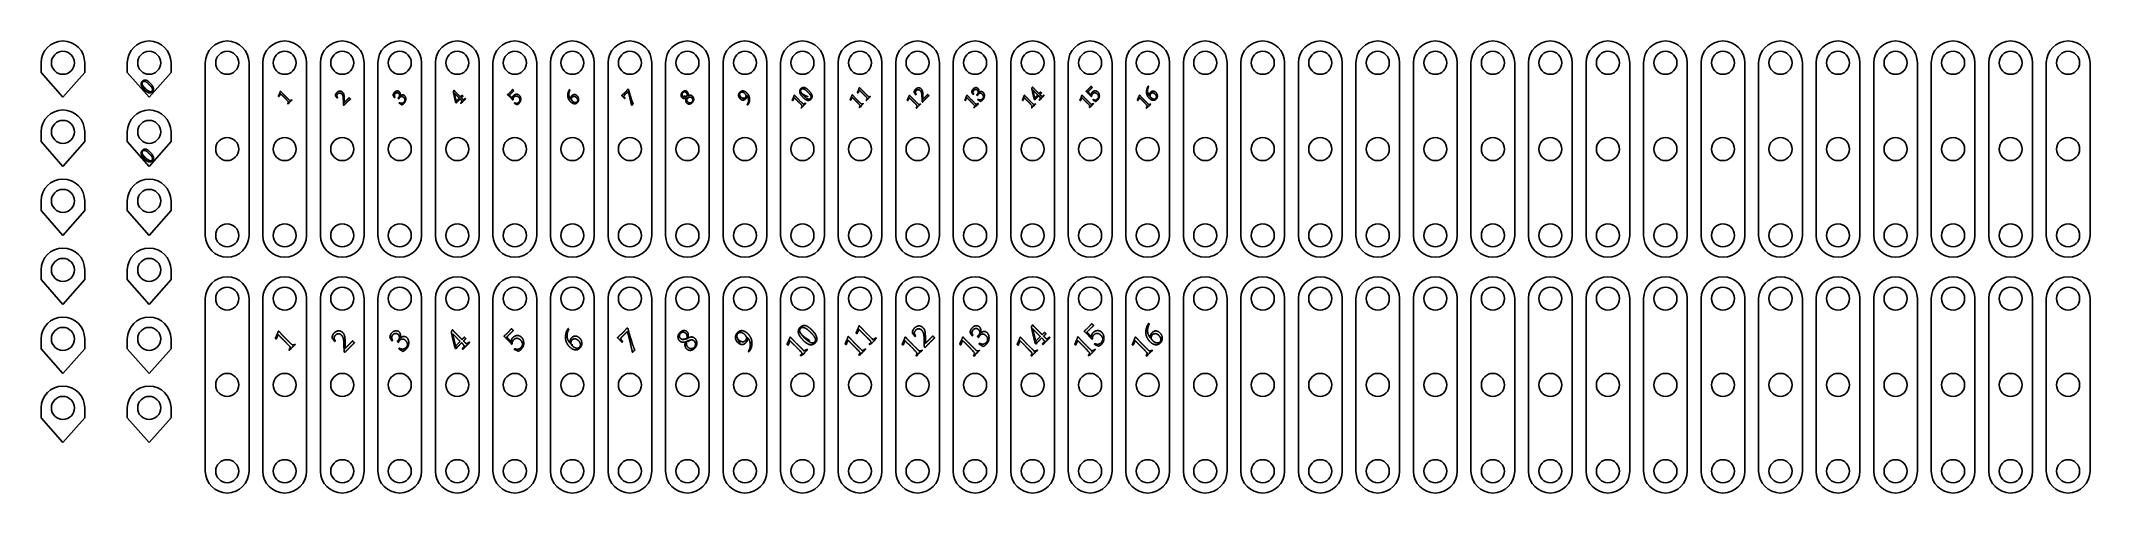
# Model space of a CAD drawing. Extents: x -1.6 to 16.2, y -3 to 0.9.
import ezdxf

# ---------------------------------------------------------------- set-up
doc = ezdxf.new("R2010")
doc.units = 0
doc.header["$MEASUREMENT"] = 0
doc.layers.add('1', color=7, linetype='CONTINUOUS')

msp = doc.modelspace()

# ---------------------------------------------------------------- linework, layer by layer
at = {"layer": '1', "color": 163, "linetype": 'CONTINUOUS'}
for p, q in [((-1.618, 0.75), (-1.618, 0.665)), ((-1.238, 0.665), (-1.238, 0.75)), ((-0.868, 0.75), (-0.868, 0.665)), ((-0.488, 0.665), (-0.488, 0.75)), ((-0.19, 0.75), (-0.19, -0.75)), ((0.19, -0.75), (0.19, 0.75)), ((0.31, 0.75), (0.31, -0.75)), ((0.69, -0.75), (0.69, 0.75)), ((0.81, 0.75), (0.81, -0.75)), ((1.19, -0.75), (1.19, 0.75)), ((1.31, 0.75), (1.31, -0.75)), ((1.69, -0.75), (1.69, 0.75)), ((1.81, 0.75), (1.81, -0.75)), ((2.19, -0.75), (2.19, 0.75)), ((2.31, 0.75), (2.31, -0.75)), ((2.69, -0.75), (2.69, 0.75)), ((2.81, 0.75), (2.81, -0.75)), ((3.19, -0.75), (3.19, 0.75)), ((3.31, 0.75), (3.31, -0.75)), ((3.69, -0.75), (3.69, 0.75)), ((3.81, 0.75), (3.81, -0.75)), ((4.19, -0.75), (4.19, 0.75)), ((4.31, 0.75), (4.31, -0.75)), ((4.69, -0.75), (4.69, 0.75)), ((4.81, 0.75), (4.81, -0.75)), ((5.19, -0.75), (5.19, 0.75)), ((5.31, 0.75), (5.31, -0.75)), ((5.69, -0.75), (5.69, 0.75)), ((5.81, 0.75), (5.81, -0.75)), ((6.19, -0.75), (6.19, 0.75)), ((6.31, 0.75), (6.31, -0.75)), ((6.69, -0.75), (6.69, 0.75)), ((6.81, 0.75), (6.81, -0.75)), ((7.19, -0.75), (7.19, 0.75)), ((7.31, 0.75), (7.31, -0.75)), ((7.69, -0.75), (7.69, 0.75)), ((7.81, 0.75), (7.81, -0.75)), ((8.19, -0.75), (8.19, 0.75)), ((8.31, 0.75), (8.31, -0.75)), ((8.69, -0.75), (8.69, 0.75)), ((8.81, 0.75), (8.81, -0.75)), ((9.19, -0.75), (9.19, 0.75)), ((9.31, 0.75), (9.31, -0.75)), ((9.69, -0.75), (9.69, 0.75)), ((9.81, 0.75), (9.81, -0.75)), ((10.19, -0.75), (10.19, 0.75)), ((10.31, 0.75), (10.31, -0.75)), ((10.69, -0.75), (10.69, 0.75)), ((10.81, 0.75), (10.81, -0.75)), ((11.19, -0.75), (11.19, 0.75)), ((11.31, 0.75), (11.31, -0.75)), ((11.69, -0.75), (11.69, 0.75)), ((11.81, 0.75), (11.81, -0.75)), ((12.19, -0.75), (12.19, 0.75)), ((12.31, 0.75), (12.31, -0.75)), ((12.69, -0.75), (12.69, 0.75)), ((12.81, 0.75), (12.81, -0.75)), ((13.19, -0.75), (13.19, 0.75)), ((13.31, 0.75), (13.31, -0.75)), ((13.69, -0.75), (13.69, 0.75)), ((13.81, 0.75), (13.81, -0.75)), ((14.19, -0.75), (14.19, 0.75)), ((14.31, 0.75), (14.31, -0.75)), ((14.69, -0.75), (14.69, 0.75)), ((14.81, 0.75), (14.81, -0.75)), ((15.19, -0.75), (15.19, 0.75)), ((15.31, 0.75), (15.31, -0.75)), ((15.69, -0.75), (15.69, 0.75)), ((15.81, 0.75), (15.81, -0.75)), ((16.19, -0.75), (16.19, 0.75)), ((-1.618, 0.665), (-1.428, 0.45)), ((-1.428, 0.45), (-1.238, 0.665)), ((-0.868, 0.665), (-0.678, 0.45)), ((-0.678, 0.45), (-0.488, 0.665)), ((-1.618, 0.15), (-1.618, 0.065)), ((-1.618, 0.065), (-1.428, -0.15)), ((-1.428, -0.15), (-1.238, 0.065)), ((-1.238, 0.065), (-1.238, 0.15)), ((-0.868, 0.15), (-0.868, 0.065)), ((-0.868, 0.065), (-0.678, -0.15)), ((-0.678, -0.15), (-0.488, 0.065)), ((-0.488, 0.065), (-0.488, 0.15)), ((-1.618, -0.45), (-1.618, -0.535)), ((-1.238, -0.535), (-1.238, -0.45)), ((-0.868, -0.45), (-0.868, -0.535)), ((-0.488, -0.535), (-0.488, -0.45)), ((-1.618, -0.535), (-1.428, -0.75)), ((-1.428, -0.75), (-1.238, -0.535)), ((-0.868, -0.535), (-0.678, -0.75)), ((-0.678, -0.75), (-0.488, -0.535)), ((-1.618, -1.05), (-1.618, -1.135)), ((-1.238, -1.135), (-1.238, -1.05)), ((-0.868, -1.05), (-0.868, -1.135)), ((-0.488, -1.135), (-0.488, -1.05)), ((-1.618, -1.135), (-1.428, -1.35)), ((-1.428, -1.35), (-1.238, -1.135)), ((-0.868, -1.135), (-0.678, -1.35)), ((-0.678, -1.35), (-0.488, -1.135)), ((-0.19, -1.3), (-0.19, -2.8)), ((0.19, -2.8), (0.19, -1.3)), ((0.31, -1.3), (0.31, -2.8)), ((0.69, -2.8), (0.69, -1.3)), ((0.81, -1.3), (0.81, -2.8)), ((1.19, -2.8), (1.19, -1.3)), ((1.31, -1.3), (1.31, -2.8)), ((1.69, -2.8), (1.69, -1.3)), ((1.81, -1.3), (1.81, -2.8)), ((2.19, -2.8), (2.19, -1.3)), ((2.31, -1.3), (2.31, -2.8)), ((2.69, -2.8), (2.69, -1.3)), ((2.81, -1.3), (2.81, -2.8)), ((3.19, -2.8), (3.19, -1.3)), ((3.31, -1.3), (3.31, -2.8)), ((3.69, -2.8), (3.69, -1.3)), ((3.81, -1.3), (3.81, -2.8)), ((4.19, -2.8), (4.19, -1.3)), ((4.31, -1.3), (4.31, -2.8)), ((4.69, -2.8), (4.69, -1.3)), ((4.81, -1.3), (4.81, -2.8)), ((5.19, -2.8), (5.19, -1.3)), ((5.31, -1.3), (5.31, -2.8)), ((5.69, -2.8), (5.69, -1.3)), ((5.81, -1.3), (5.81, -2.8)), ((6.19, -2.8), (6.19, -1.3)), ((6.31, -1.3), (6.31, -2.8)), ((6.69, -2.8), (6.69, -1.3)), ((6.81, -1.3), (6.81, -2.8)), ((7.19, -2.8), (7.19, -1.3)), ((7.31, -1.3), (7.31, -2.8)), ((7.69, -2.8), (7.69, -1.3)), ((7.81, -1.3), (7.81, -2.8)), ((8.19, -2.8), (8.19, -1.3)), ((8.31, -1.3), (8.31, -2.8)), ((8.69, -2.8), (8.69, -1.3)), ((8.81, -1.3), (8.81, -2.8)), ((9.19, -2.8), (9.19, -1.3)), ((9.31, -1.3), (9.31, -2.8)), ((9.69, -2.8), (9.69, -1.3)), ((9.81, -1.3), (9.81, -2.8)), ((10.19, -2.8), (10.19, -1.3)), ((10.31, -1.3), (10.31, -2.8)), ((10.69, -2.8), (10.69, -1.3)), ((10.81, -1.3), (10.81, -2.8)), ((11.19, -2.8), (11.19, -1.3)), ((11.31, -1.3), (11.31, -2.8)), ((11.69, -2.8), (11.69, -1.3)), ((11.81, -1.3), (11.81, -2.8)), ((12.19, -2.8), (12.19, -1.3)), ((12.31, -1.3), (12.31, -2.8)), ((12.69, -2.8), (12.69, -1.3)), ((12.81, -1.3), (12.81, -2.8)), ((13.19, -2.8), (13.19, -1.3)), ((13.31, -1.3), (13.31, -2.8)), ((13.69, -2.8), (13.69, -1.3)), ((13.81, -1.3), (13.81, -2.8)), ((14.19, -2.8), (14.19, -1.3)), ((14.31, -1.3), (14.31, -2.8)), ((14.69, -2.8), (14.69, -1.3)), ((14.81, -1.3), (14.81, -2.8)), ((15.19, -2.8), (15.19, -1.3)), ((15.31, -1.3), (15.31, -2.8)), ((15.69, -2.8), (15.69, -1.3)), ((15.81, -1.3), (15.81, -2.8)), ((16.19, -2.8), (16.19, -1.3)), ((-1.618, -1.65), (-1.618, -1.735)), ((-1.618, -1.735), (-1.428, -1.95)), ((-1.428, -1.95), (-1.238, -1.735)), ((-1.238, -1.735), (-1.238, -1.65)), ((-0.868, -1.65), (-0.868, -1.735)), ((-0.868, -1.735), (-0.678, -1.95)), ((-0.678, -1.95), (-0.488, -1.735)), ((-0.488, -1.735), (-0.488, -1.65)), ((-1.618, -2.25), (-1.618, -2.335)), ((-1.238, -2.335), (-1.238, -2.25)), ((-0.868, -2.25), (-0.868, -2.335)), ((-0.488, -2.335), (-0.488, -2.25)), ((-1.618, -2.335), (-1.428, -2.55)), ((-1.428, -2.55), (-1.238, -2.335)), ((-0.868, -2.335), (-0.678, -2.55)), ((-0.678, -2.55), (-0.488, -2.335))]:
    msp.add_line(p, q, dxfattribs=at)
for centre in [(-1.428, 0.75), (-0.678, 0.75), (0, 0.75), (0.5, 0.75), (1, 0.75), (1.5, 0.75), (2, 0.75), (2.5, 0.75), (3, 0.75), (3.5, 0.75), (4, 0.75), (4.5, 0.75), (5, 0.75), (5.5, 0.75), (6, 0.75), (6.5, 0.75), (7, 0.75), (7.5, 0.75), (8, 0.75), (8.5, 0.75), (9, 0.75), (9.5, 0.75), (10, 0.75), (10.5, 0.75), (11, 0.75), (11.5, 0.75), (12, 0.75), (12.5, 0.75), (13, 0.75), (13.5, 0.75), (14, 0.75), (14.5, 0.75), (15, 0.75), (15.5, 0.75), (16, 0.75), (-1.428, 0.15), (-0.678, 0.15), (0, 0), (0.5, 0), (1, 0), (1.5, 0), (2, 0), (2.5, 0), (3, 0), (3.5, 0), (4, 0), (4.5, 0), (5, 0), (5.5, 0), (6, 0), (6.5, 0), (7, 0), (7.5, 0), (8, 0), (8.5, 0), (9, 0), (9.5, 0), (10, 0), (10.5, 0), (11, 0), (11.5, 0), (12, 0), (12.5, 0), (13, 0), (13.5, 0), (14, 0), (14.5, 0), (15, 0), (15.5, 0), (16, 0), (-1.428, -0.45), (-0.678, -0.45), (0, -0.75), (0.5, -0.75), (1, -0.75), (1.5, -0.75), (2, -0.75), (2.5, -0.75), (3, -0.75), (3.5, -0.75), (4, -0.75), (4.5, -0.75), (5, -0.75), (5.5, -0.75), (6, -0.75), (6.5, -0.75), (7, -0.75), (7.5, -0.75), (8, -0.75), (8.5, -0.75), (9, -0.75), (9.5, -0.75), (10, -0.75), (10.5, -0.75), (11, -0.75), (11.5, -0.75), (12, -0.75), (12.5, -0.75), (13, -0.75), (13.5, -0.75), (14, -0.75), (14.5, -0.75), (15, -0.75), (15.5, -0.75), (16, -0.75), (-1.428, -1.05), (-0.678, -1.05), (0, -1.3), (0.5, -1.3), (1, -1.3), (1.5, -1.3), (2, -1.3), (2.5, -1.3), (3, -1.3), (3.5, -1.3), (4, -1.3), (4.5, -1.3), (5, -1.3), (5.5, -1.3), (6, -1.3), (6.5, -1.3), (7, -1.3), (7.5, -1.3), (8, -1.3), (8.5, -1.3), (9, -1.3), (9.5, -1.3), (10, -1.3), (10.5, -1.3), (11, -1.3), (11.5, -1.3), (12, -1.3), (12.5, -1.3), (13, -1.3), (13.5, -1.3), (14, -1.3), (14.5, -1.3), (15, -1.3), (15.5, -1.3), (16, -1.3), (-1.428, -1.65), (-0.678, -1.65), (0, -2.05), (0.5, -2.05), (1, -2.05), (1.5, -2.05), (2, -2.05), (2.5, -2.05), (3, -2.05), (3.5, -2.05), (4, -2.05), (4.5, -2.05), (5, -2.05), (5.5, -2.05), (6, -2.05), (6.5, -2.05), (7, -2.05), (7.5, -2.05), (8, -2.05), (8.5, -2.05), (9, -2.05), (9.5, -2.05), (10, -2.05), (10.5, -2.05), (11, -2.05), (11.5, -2.05), (12, -2.05), (12.5, -2.05), (13, -2.05), (13.5, -2.05), (14, -2.05), (14.5, -2.05), (15, -2.05), (15.5, -2.05), (16, -2.05), (-1.428, -2.25), (-0.678, -2.25), (0, -2.8), (0.5, -2.8), (1, -2.8), (1.5, -2.8), (2, -2.8), (2.5, -2.8), (3, -2.8), (3.5, -2.8), (4, -2.8), (4.5, -2.8), (5, -2.8), (5.5, -2.8), (6, -2.8), (6.5, -2.8), (7, -2.8), (7.5, -2.8), (8, -2.8), (8.5, -2.8), (9, -2.8), (9.5, -2.8), (10, -2.8), (10.5, -2.8), (11, -2.8), (11.5, -2.8), (12, -2.8), (12.5, -2.8), (13, -2.8), (13.5, -2.8), (14, -2.8), (14.5, -2.8), (15, -2.8), (15.5, -2.8), (16, -2.8)]:
    msp.add_circle(centre, 0.1, dxfattribs=at)
for centre, start, end in [((-1.428, 0.75), 0, 180), ((-0.678, 0.75), 0, 180), ((0, 0.75), 0, 180), ((0.5, 0.75), 0, 180), ((1, 0.75), 0, 180), ((1.5, 0.75), 0, 180), ((2, 0.75), 0, 180), ((2.5, 0.75), 0, 180), ((3, 0.75), 0, 180), ((3.5, 0.75), 0, 180), ((4, 0.75), 0, 180), ((4.5, 0.75), 0, 180), ((5, 0.75), 0, 180), ((5.5, 0.75), 0, 180), ((6, 0.75), 0, 180), ((6.5, 0.75), 0, 180), ((7, 0.75), 0, 180), ((7.5, 0.75), 0, 180), ((8, 0.75), 0, 180), ((8.5, 0.75), 0, 180), ((9, 0.75), 0, 180), ((9.5, 0.75), 0, 180), ((10, 0.75), 0, 180), ((10.5, 0.75), 0, 180), ((11, 0.75), 0, 180), ((11.5, 0.75), 0, 180), ((12, 0.75), 0, 180), ((12.5, 0.75), 0, 180), ((13, 0.75), 0, 180), ((13.5, 0.75), 0, 180), ((14, 0.75), 0, 180), ((14.5, 0.75), 0, 180), ((15, 0.75), 0, 180), ((15.5, 0.75), 0, 180), ((16, 0.75), 0, 180), ((-1.428, 0.15), 0, 180), ((-0.678, 0.15), 0, 180), ((-1.428, -0.45), 0, 180), ((-0.678, -0.45), 0, 180), ((-1.428, -1.05), 0, 180), ((-0.678, -1.05), 0, 180), ((0, -0.75), 180, 0), ((0.5, -0.75), 180, 0), ((1, -0.75), 180, 0), ((1.5, -0.75), 180, 0), ((2, -0.75), 180, 0), ((2.5, -0.75), 180, 0), ((3, -0.75), 180, 0), ((3.5, -0.75), 180, 0), ((4, -0.75), 180, 0), ((4.5, -0.75), 180, 0), ((5, -0.75), 180, 0), ((5.5, -0.75), 180, 0), ((6, -0.75), 180, 0), ((6.5, -0.75), 180, 0), ((7, -0.75), 180, 0), ((7.5, -0.75), 180, 0), ((8, -0.75), 180, 0), ((8.5, -0.75), 180, 0), ((9, -0.75), 180, 0), ((9.5, -0.75), 180, 0), ((10, -0.75), 180, 0), ((10.5, -0.75), 180, 0), ((11, -0.75), 180, 0), ((11.5, -0.75), 180, 0), ((12, -0.75), 180, 0), ((12.5, -0.75), 180, 0), ((13, -0.75), 180, 0), ((13.5, -0.75), 180, 0), ((14, -0.75), 180, 0), ((14.5, -0.75), 180, 0), ((15, -0.75), 180, 0), ((15.5, -0.75), 180, 0), ((16, -0.75), 180, 0), ((0, -1.3), 0, 180), ((0.5, -1.3), 0, 180), ((1, -1.3), 0, 180), ((1.5, -1.3), 0, 180), ((2, -1.3), 0, 180), ((2.5, -1.3), 0, 180), ((3, -1.3), 0, 180), ((3.5, -1.3), 0, 180), ((4, -1.3), 0, 180), ((4.5, -1.3), 0, 180), ((5, -1.3), 0, 180), ((5.5, -1.3), 0, 180), ((6, -1.3), 0, 180), ((6.5, -1.3), 0, 180), ((7, -1.3), 0, 180), ((7.5, -1.3), 0, 180), ((8, -1.3), 0, 180), ((8.5, -1.3), 0, 180), ((9, -1.3), 0, 180), ((9.5, -1.3), 0, 180), ((10, -1.3), 0, 180), ((10.5, -1.3), 0, 180), ((11, -1.3), 0, 180), ((11.5, -1.3), 0, 180), ((12, -1.3), 0, 180), ((12.5, -1.3), 0, 180), ((13, -1.3), 0, 180), ((13.5, -1.3), 0, 180), ((14, -1.3), 0, 180), ((14.5, -1.3), 0, 180), ((15, -1.3), 0, 180), ((15.5, -1.3), 0, 180), ((16, -1.3), 0, 180), ((-1.428, -1.65), 0, 180), ((-0.678, -1.65), 0, 180), ((-1.428, -2.25), 0, 180), ((-0.678, -2.25), 0, 180), ((0, -2.8), 180, 0), ((0.5, -2.8), 180, 0), ((1, -2.8), 180, 0), ((1.5, -2.8), 180, 0), ((2, -2.8), 180, 0), ((2.5, -2.8), 180, 0), ((3, -2.8), 180, 0), ((3.5, -2.8), 180, 0), ((4, -2.8), 180, 0), ((4.5, -2.8), 180, 0), ((5, -2.8), 180, 0), ((5.5, -2.8), 180, 0), ((6, -2.8), 180, 0), ((6.5, -2.8), 180, 0), ((7, -2.8), 180, 0), ((7.5, -2.8), 180, 0), ((8, -2.8), 180, 0), ((8.5, -2.8), 180, 0), ((9, -2.8), 180, 0), ((9.5, -2.8), 180, 0), ((10, -2.8), 180, 0), ((10.5, -2.8), 180, 0), ((11, -2.8), 180, 0), ((11.5, -2.8), 180, 0), ((12, -2.8), 180, 0), ((12.5, -2.8), 180, 0), ((13, -2.8), 180, 0), ((13.5, -2.8), 180, 0), ((14, -2.8), 180, 0), ((14.5, -2.8), 180, 0), ((15, -2.8), 180, 0), ((15.5, -2.8), 180, 0), ((16, -2.8), 180, 0)]:
    msp.add_arc(centre, 0.19, start, end, dxfattribs=at)
for points, knots in [([(-0.699, 0.497), (-0.705, 0.502), (-0.711, 0.506), (-0.724, 0.519), (-0.73, 0.526), (-0.74, 0.539), (-0.744, 0.546), (-0.748, 0.56), (-0.748, 0.567), (-0.745, 0.579), (-0.742, 0.585), (-0.732, 0.595), (-0.725, 0.598), (-0.711, 0.601), (-0.704, 0.6), (-0.689, 0.592), (-0.68, 0.584), (-0.653, 0.558), (-0.644, 0.543), (-0.638, 0.518), (-0.641, 0.507), (-0.655, 0.494), (-0.66, 0.491), (-0.67, 0.488), (-0.676, 0.488), (-0.688, 0.491), (-0.694, 0.493), (-0.699, 0.497)], [-0.06318, 0, 0, 0, 0.052087, 0.052087, 0.120036, 0.120036, 0.187722, 0.187722, 0.255552, 0.255552, 0.323566, 0.323566, 0.401342, 0.401342, 0.479213, 0.479213, 0.556997, 0.556997, 0.683551, 0.683551, 0.810277, 0.810277, 0.87364, 0.87364, 0.93682, 0.93682, 1, 1, 1, 1.052087]), ([(-0.739, 0.563), (-0.736, 0.555), (-0.726, 0.543), (-0.702, 0.518), (-0.694, 0.512), (-0.679, 0.501), (-0.672, 0.499), (-0.661, 0.499), (-0.657, 0.5), (-0.649, 0.508), (-0.648, 0.512), (-0.648, 0.522), (-0.65, 0.528), (-0.66, 0.542), (-0.667, 0.55), (-0.69, 0.573), (-0.702, 0.582), (-0.72, 0.591), (-0.728, 0.59), (-0.74, 0.578), (-0.741, 0.571), (-0.739, 0.563)], [-0.10676, 0, 0, 0, 0.174481, 0.174481, 0.254827, 0.254827, 0.335174, 0.335174, 0.416193, 0.416193, 0.494248, 0.494248, 0.571936, 0.571936, 0.649623, 0.649623, 0.77136, 0.77136, 0.89324, 0.89324, 1, 1, 1, 1.174481]), ([(5.024, 0.433), (5.018, 0.437), (5.012, 0.442), (5, 0.455), (4.993, 0.462), (4.983, 0.475), (4.98, 0.482), (4.975, 0.496), (4.975, 0.503), (4.978, 0.515), (4.981, 0.52), (4.992, 0.531), (4.998, 0.534), (5.012, 0.537), (5.019, 0.535), (5.035, 0.527), (5.044, 0.52), (5.07, 0.494), (5.08, 0.479), (5.085, 0.454), (5.082, 0.443), (5.069, 0.429), (5.064, 0.426), (5.053, 0.423), (5.047, 0.423), (5.036, 0.426), (5.03, 0.429), (5.024, 0.433)], [-0.06318, 0, 0, 0, 0.052087, 0.052087, 0.120036, 0.120036, 0.187722, 0.187722, 0.255552, 0.255552, 0.323566, 0.323566, 0.401342, 0.401342, 0.479213, 0.479213, 0.556997, 0.556997, 0.683551, 0.683551, 0.810277, 0.810277, 0.87364, 0.87364, 0.93682, 0.93682, 1, 1, 1, 1.052087]), ([(5.487, 0.499), (5.486, 0.495), (5.485, 0.492), (5.484, 0.488), (5.483, 0.488), (5.483, 0.488), (5.482, 0.487), (5.48, 0.489), (5.478, 0.49), (5.476, 0.492), (5.476, 0.492), (5.476, 0.493), (5.476, 0.493), (5.479, 0.498), (5.483, 0.505), (5.49, 0.523), (5.492, 0.53), (5.494, 0.534), (5.494, 0.534), (5.495, 0.535), (5.496, 0.535), (5.513, 0.516), (5.524, 0.505), (5.535, 0.494), (5.542, 0.486), (5.556, 0.473), (5.561, 0.468), (5.571, 0.458), (5.574, 0.456), (5.575, 0.455), (5.576, 0.454), (5.578, 0.454), (5.579, 0.454), (5.58, 0.454), (5.581, 0.455), (5.583, 0.457), (5.587, 0.46), (5.592, 0.465), (5.594, 0.464), (5.595, 0.463), (5.596, 0.462), (5.587, 0.452), (5.58, 0.446), (5.574, 0.439), (5.567, 0.433), (5.557, 0.421), (5.555, 0.422), (5.554, 0.423), (5.553, 0.424), (5.559, 0.432), (5.562, 0.436), (5.563, 0.438), (5.563, 0.439), (5.563, 0.44), (5.563, 0.441), (5.563, 0.442), (5.562, 0.444), (5.56, 0.446), (5.556, 0.45), (5.543, 0.464), (5.539, 0.468), (5.531, 0.476), (5.523, 0.484), (5.503, 0.504), (5.496, 0.511), (5.495, 0.512), (5.494, 0.513), (5.493, 0.513), (5.493, 0.512), (5.492, 0.511), (5.491, 0.51), (5.489, 0.505), (5.488, 0.502), (5.487, 0.499)], [-0.013919, 0, 0, 0, 0.002479, 0.002479, 0.002479, 0.002841, 0.002841, 0.002841, 0.004417, 0.004417, 0.004417, 0.004685, 0.004685, 0.004685, 0.009823, 0.009823, 0.014968, 0.014968, 0.014968, 0.015518, 0.015518, 0.015518, 0.025942, 0.025942, 0.047831, 0.047831, 0.063965, 0.063965, 0.080177, 0.080177, 0.080177, 0.081713, 0.081713, 0.081713, 0.08341, 0.08341, 0.085108, 0.085108, 0.085108, 0.086759, 0.086759, 0.086759, 0.098099, 0.098099, 0.106675, 0.106675, 0.106675, 0.108272, 0.108272, 0.108272, 0.11438, 0.11438, 0.12064, 0.12064, 0.12064, 0.122541, 0.122541, 0.122541, 0.130211, 0.130211, 0.137881, 0.137881, 0.473447, 0.473447, 0.968167, 0.968167, 0.968167, 0.975656, 0.975656, 0.975656, 0.986081, 0.986081, 1, 1, 1, 1.002479]), ([(6.557, 0.42), (6.554, 0.418), (6.55, 0.416), (6.546, 0.414), (6.54, 0.418), (6.533, 0.423), (6.524, 0.428), (6.524, 0.428), (6.524, 0.428), (6.523, 0.429), (6.524, 0.43), (6.524, 0.431), (6.525, 0.432), (6.525, 0.432), (6.526, 0.432), (6.526, 0.432), (6.531, 0.43), (6.536, 0.428), (6.544, 0.427), (6.548, 0.427), (6.553, 0.429), (6.557, 0.431), (6.561, 0.434), (6.569, 0.442), (6.572, 0.446), (6.573, 0.455), (6.573, 0.46), (6.569, 0.469), (6.566, 0.473), (6.557, 0.483), (6.551, 0.486), (6.539, 0.486), (6.534, 0.484), (6.527, 0.477), (6.526, 0.476), (6.525, 0.474), (6.524, 0.472), (6.522, 0.469), (6.521, 0.465), (6.52, 0.465), (6.52, 0.465), (6.519, 0.465), (6.517, 0.468), (6.516, 0.471), (6.514, 0.473), (6.517, 0.476), (6.52, 0.479), (6.526, 0.484), (6.528, 0.49), (6.527, 0.502), (6.524, 0.508), (6.515, 0.516), (6.51, 0.518), (6.499, 0.518), (6.494, 0.516), (6.487, 0.509), (6.485, 0.505), (6.482, 0.498), (6.481, 0.495), (6.481, 0.491), (6.482, 0.489), (6.484, 0.485), (6.486, 0.48), (6.486, 0.479), (6.486, 0.479), (6.486, 0.479), (6.485, 0.478), (6.484, 0.477), (6.484, 0.476), (6.483, 0.476), (6.483, 0.476), (6.482, 0.476), (6.479, 0.482), (6.475, 0.488), (6.472, 0.494), (6.471, 0.505), (6.475, 0.515), (6.491, 0.53), (6.498, 0.534), (6.513, 0.535), (6.52, 0.532), (6.529, 0.523), (6.532, 0.518), (6.534, 0.506), (6.534, 0.5), (6.532, 0.492), (6.54, 0.499), (6.547, 0.502), (6.56, 0.5), (6.565, 0.498), (6.578, 0.485), (6.582, 0.475), (6.58, 0.448), (6.575, 0.436), (6.563, 0.424), (6.56, 0.422), (6.557, 0.42)], [-0.019517, 0, 0, 0, 0.013614, 0.013614, 0.013614, 0.04088, 0.04088, 0.04088, 0.042351, 0.042351, 0.042351, 0.04605, 0.04605, 0.04605, 0.047505, 0.047505, 0.047505, 0.063344, 0.063344, 0.079285, 0.079285, 0.079285, 0.095206, 0.095206, 0.115234, 0.115234, 0.135263, 0.135263, 0.155412, 0.155412, 0.182429, 0.182429, 0.209347, 0.209347, 0.218565, 0.218565, 0.218565, 0.230167, 0.230167, 0.230167, 0.231734, 0.231734, 0.231734, 0.243673, 0.243673, 0.243673, 0.255277, 0.255277, 0.305558, 0.305558, 0.355638, 0.355638, 0.399707, 0.399707, 0.443777, 0.443777, 0.472529, 0.472529, 0.501064, 0.501064, 0.501064, 0.522157, 0.522157, 0.522157, 0.524131, 0.524131, 0.524131, 0.530688, 0.530688, 0.530688, 0.53243, 0.53243, 0.53243, 0.567364, 0.567364, 0.567364, 0.622609, 0.622609, 0.664515, 0.664515, 0.706439, 0.706439, 0.738287, 0.738287, 0.770135, 0.770135, 0.770135, 0.809982, 0.809982, 0.849829, 0.849829, 0.915156, 0.915156, 0.980483, 0.980483, 1, 1, 1, 1.013614]), ([(7.081, 0.447), (7.073, 0.439), (7.066, 0.432), (7.061, 0.426), (7.059, 0.426), (7.058, 0.427), (7.057, 0.428), (7.063, 0.435), (7.066, 0.439), (7.068, 0.442), (7.069, 0.443), (7.069, 0.444), (7.068, 0.445), (7.067, 0.447), (7.065, 0.45), (7.063, 0.453), (7.06, 0.456), (7.056, 0.46), (7.054, 0.462), (7.053, 0.463), (7.048, 0.459), (7.044, 0.454), (7.031, 0.442), (7.025, 0.435), (7.02, 0.43), (7.018, 0.43), (7.017, 0.431), (7.015, 0.432), (7.009, 0.452), (7.002, 0.484), (6.993, 0.526), (6.995, 0.53), (6.996, 0.534), (6.998, 0.538), (6.999, 0.538), (7, 0.538), (7, 0.539), (7.007, 0.531), (7.015, 0.522), (7.026, 0.512), (7.031, 0.506), (7.037, 0.5), (7.043, 0.495), (7.047, 0.49), (7.051, 0.486), (7.056, 0.482), (7.061, 0.488), (7.065, 0.492), (7.068, 0.495), (7.069, 0.495), (7.069, 0.495), (7.069, 0.495), (7.071, 0.494), (7.072, 0.492), (7.073, 0.492), (7.074, 0.49), (7.075, 0.489), (7.077, 0.488), (7.077, 0.487), (7.077, 0.487), (7.077, 0.487), (7.073, 0.483), (7.069, 0.48), (7.065, 0.476), (7.064, 0.475), (7.063, 0.474), (7.065, 0.473), (7.066, 0.471), (7.072, 0.465), (7.075, 0.462), (7.078, 0.46), (7.08, 0.459), (7.081, 0.458), (7.084, 0.458), (7.085, 0.459), (7.087, 0.46), (7.089, 0.461), (7.092, 0.464), (7.096, 0.468), (7.096, 0.468), (7.096, 0.468), (7.097, 0.468), (7.098, 0.467), (7.099, 0.466), (7.099, 0.465), (7.092, 0.457), (7.086, 0.452), (7.081, 0.447)], [-0.057959, 0, 0, 0, 0.051429, 0.051429, 0.051429, 0.058028, 0.058028, 0.058028, 0.084926, 0.084926, 0.111824, 0.111824, 0.111824, 0.126911, 0.126911, 0.126911, 0.151487, 0.151487, 0.164397, 0.164397, 0.164397, 0.204896, 0.204896, 0.27563, 0.27563, 0.27563, 0.286525, 0.286525, 0.286525, 0.500014, 0.500014, 0.500014, 0.529301, 0.529301, 0.529301, 0.534663, 0.534663, 0.534663, 0.615728, 0.615728, 0.615728, 0.670036, 0.670036, 0.670036, 0.709898, 0.709898, 0.709898, 0.750937, 0.750937, 0.750937, 0.753545, 0.753545, 0.753545, 0.764099, 0.764099, 0.764099, 0.776677, 0.776677, 0.776677, 0.779232, 0.779232, 0.779232, 0.810455, 0.810455, 0.822763, 0.822763, 0.822763, 0.835656, 0.835656, 0.879116, 0.879116, 0.879116, 0.891743, 0.891743, 0.90437, 0.90437, 0.90437, 0.931227, 0.931227, 0.931227, 0.933575, 0.933575, 0.933575, 0.942041, 0.942041, 0.942041, 1, 1, 1, 1.051429]), ([(7.556, 0.419), (7.554, 0.418), (7.551, 0.417), (7.548, 0.416), (7.544, 0.418), (7.537, 0.421), (7.526, 0.425), (7.526, 0.426), (7.526, 0.426), (7.525, 0.426), (7.526, 0.427), (7.526, 0.428), (7.526, 0.43), (7.527, 0.43), (7.527, 0.43), (7.527, 0.43), (7.537, 0.427), (7.542, 0.426), (7.544, 0.426), (7.546, 0.426), (7.549, 0.427), (7.557, 0.431), (7.561, 0.433), (7.568, 0.441), (7.571, 0.445), (7.574, 0.455), (7.573, 0.46), (7.569, 0.47), (7.566, 0.475), (7.557, 0.484), (7.553, 0.487), (7.543, 0.49), (7.539, 0.49), (7.529, 0.487), (7.525, 0.485), (7.519, 0.479), (7.517, 0.476), (7.516, 0.474), (7.515, 0.472), (7.514, 0.469), (7.514, 0.467), (7.513, 0.465), (7.513, 0.462), (7.513, 0.458), (7.512, 0.458), (7.511, 0.457), (7.51, 0.456), (7.506, 0.461), (7.502, 0.466), (7.498, 0.47), (7.495, 0.473), (7.493, 0.476), (7.487, 0.482), (7.483, 0.485), (7.476, 0.492), (7.473, 0.495), (7.468, 0.5), (7.466, 0.501), (7.466, 0.501), (7.466, 0.502), (7.466, 0.502), (7.466, 0.503), (7.473, 0.509), (7.48, 0.516), (7.494, 0.53), (7.502, 0.537), (7.51, 0.546), (7.512, 0.544), (7.514, 0.542), (7.516, 0.539), (7.518, 0.538), (7.52, 0.536), (7.52, 0.535), (7.52, 0.535), (7.52, 0.535), (7.515, 0.53), (7.508, 0.524), (7.49, 0.506), (7.484, 0.5), (7.482, 0.498), (7.486, 0.492), (7.494, 0.483), (7.506, 0.471), (7.507, 0.477), (7.509, 0.481), (7.512, 0.489), (7.515, 0.492), (7.522, 0.5), (7.528, 0.503), (7.54, 0.507), (7.546, 0.507), (7.558, 0.503), (7.563, 0.5), (7.576, 0.487), (7.58, 0.476), (7.58, 0.449), (7.575, 0.436), (7.561, 0.423), (7.559, 0.421), (7.556, 0.419)], [-0.016754, 0, 0, 0, 0.01816, 0.01816, 0.01816, 0.065415, 0.065415, 0.065415, 0.067691, 0.067691, 0.067691, 0.074553, 0.074553, 0.074553, 0.076667, 0.076667, 0.076667, 0.11093, 0.11093, 0.11093, 0.128979, 0.128979, 0.14715, 0.14715, 0.169864, 0.169864, 0.192702, 0.192702, 0.215361, 0.215361, 0.237553, 0.237553, 0.259875, 0.259875, 0.282326, 0.282326, 0.296536, 0.296536, 0.296536, 0.308534, 0.308534, 0.308534, 0.32269, 0.32269, 0.32269, 0.328682, 0.328682, 0.328682, 0.358944, 0.358944, 0.358944, 0.376258, 0.376258, 0.401127, 0.401127, 0.423635, 0.423635, 0.437599, 0.437599, 0.437599, 0.439925, 0.439925, 0.439925, 0.489846, 0.489846, 0.52786, 0.52786, 0.52786, 0.540564, 0.540564, 0.547088, 0.547088, 0.547088, 0.548719, 0.548719, 0.548719, 0.591153, 0.591153, 0.648725, 0.648725, 0.648725, 0.707878, 0.707878, 0.707878, 0.731973, 0.731973, 0.756068, 0.756068, 0.790188, 0.790188, 0.824155, 0.824155, 0.857964, 0.857964, 0.920553, 0.920553, 0.983246, 0.983246, 1, 1, 1, 1.01816]), ([(8.002, 0.542), (8.004, 0.543), (8.006, 0.543), (8.008, 0.544), (8.009, 0.544), (8.009, 0.544), (8.009, 0.544), (8.006, 0.538), (8.003, 0.531), (7.998, 0.512), (7.998, 0.503), (8.003, 0.483), (8.007, 0.474), (8.015, 0.465), (8.016, 0.467), (8.016, 0.47), (8.017, 0.477), (8.018, 0.48), (8.018, 0.482), (8.018, 0.484), (8.019, 0.486), (8.021, 0.488), (8.022, 0.49), (8.024, 0.493), (8.03, 0.499), (8.035, 0.502), (8.046, 0.505), (8.051, 0.505), (8.061, 0.501), (8.066, 0.497), (8.078, 0.486), (8.082, 0.478), (8.085, 0.463), (8.085, 0.456), (8.081, 0.444), (8.078, 0.439), (8.065, 0.426), (8.055, 0.423), (8.034, 0.426), (8.024, 0.432), (8.007, 0.448), (8.002, 0.455), (7.994, 0.471), (7.991, 0.48), (7.989, 0.497), (7.99, 0.506), (7.994, 0.526), (7.997, 0.535), (8.002, 0.542)], [-0.061075, 0, 0, 0, 0.019165, 0.019165, 0.019165, 0.022003, 0.022003, 0.022003, 0.086539, 0.086539, 0.151074, 0.151074, 0.215609, 0.215609, 0.215609, 0.235196, 0.235196, 0.260273, 0.260273, 0.260273, 0.276022, 0.276022, 0.276022, 0.29725, 0.29725, 0.334965, 0.334965, 0.37268, 0.37268, 0.410594, 0.410594, 0.464213, 0.464213, 0.517833, 0.517833, 0.571591, 0.571591, 0.663674, 0.663674, 0.755698, 0.755698, 0.816618, 0.816618, 0.877684, 0.877684, 0.938925, 0.938925, 1, 1, 1, 1.019165]), ([(0.456, 0.467), (0.454, 0.464), (0.453, 0.46), (0.452, 0.457), (0.452, 0.456), (0.451, 0.456), (0.451, 0.456), (0.449, 0.457), (0.447, 0.459), (0.445, 0.46), (0.445, 0.461), (0.445, 0.461), (0.445, 0.462), (0.448, 0.467), (0.451, 0.474), (0.458, 0.492), (0.461, 0.498), (0.462, 0.502), (0.463, 0.503), (0.464, 0.503), (0.464, 0.503), (0.482, 0.485), (0.492, 0.474), (0.503, 0.462), (0.511, 0.455), (0.524, 0.442), (0.529, 0.436), (0.54, 0.427), (0.543, 0.424), (0.544, 0.423), (0.545, 0.423), (0.546, 0.423), (0.547, 0.423), (0.548, 0.423), (0.549, 0.423), (0.552, 0.425), (0.555, 0.428), (0.561, 0.433), (0.563, 0.432), (0.564, 0.431), (0.564, 0.43), (0.555, 0.421), (0.549, 0.414), (0.542, 0.408), (0.536, 0.401), (0.525, 0.39), (0.523, 0.391), (0.522, 0.392), (0.521, 0.393), (0.527, 0.4), (0.53, 0.404), (0.532, 0.406), (0.532, 0.407), (0.532, 0.408), (0.532, 0.409), (0.531, 0.411), (0.53, 0.412), (0.529, 0.414), (0.525, 0.419), (0.511, 0.433), (0.508, 0.437), (0.499, 0.445), (0.491, 0.453), (0.471, 0.473), (0.465, 0.479), (0.464, 0.48), (0.463, 0.481), (0.462, 0.481), (0.461, 0.481), (0.461, 0.48), (0.46, 0.478), (0.458, 0.473), (0.457, 0.47), (0.456, 0.467)], [-0.013919, 0, 0, 0, 0.002479, 0.002479, 0.002479, 0.002841, 0.002841, 0.002841, 0.004417, 0.004417, 0.004417, 0.004685, 0.004685, 0.004685, 0.009823, 0.009823, 0.014968, 0.014968, 0.014968, 0.015518, 0.015518, 0.015518, 0.025942, 0.025942, 0.047831, 0.047831, 0.063965, 0.063965, 0.080177, 0.080177, 0.080177, 0.081713, 0.081713, 0.081713, 0.08341, 0.08341, 0.085108, 0.085108, 0.085108, 0.086759, 0.086759, 0.086759, 0.098099, 0.098099, 0.106675, 0.106675, 0.106675, 0.108272, 0.108272, 0.108272, 0.11438, 0.11438, 0.12064, 0.12064, 0.12064, 0.122541, 0.122541, 0.122541, 0.130211, 0.130211, 0.137881, 0.137881, 0.473447, 0.473447, 0.968167, 0.968167, 0.968167, 0.975656, 0.975656, 0.975656, 0.986081, 0.986081, 1, 1, 1, 1.002479]), ([(1.028, 0.394), (1.022, 0.387), (1.017, 0.382), (1.015, 0.38), (1.015, 0.38), (1.014, 0.38), (1.014, 0.38), (1.013, 0.381), (1.012, 0.381), (1.011, 0.382), (1.011, 0.397), (1.01, 0.411), (1.009, 0.442), (1.008, 0.455), (1.003, 0.47), (1, 0.475), (0.99, 0.485), (0.985, 0.487), (0.972, 0.488), (0.966, 0.485), (0.958, 0.477), (0.955, 0.474), (0.953, 0.467), (0.952, 0.464), (0.953, 0.46), (0.955, 0.455), (0.959, 0.447), (0.959, 0.447), (0.959, 0.447), (0.959, 0.446), (0.959, 0.445), (0.958, 0.445), (0.957, 0.444), (0.957, 0.444), (0.956, 0.444), (0.956, 0.444), (0.951, 0.45), (0.946, 0.456), (0.941, 0.462), (0.941, 0.47), (0.943, 0.476), (0.947, 0.484), (0.95, 0.488), (0.958, 0.496), (0.963, 0.5), (0.974, 0.504), (0.98, 0.505), (0.992, 0.503), (0.998, 0.499), (1.006, 0.491), (1.009, 0.487), (1.014, 0.477), (1.015, 0.471), (1.016, 0.459), (1.017, 0.451), (1.017, 0.429), (1.017, 0.416), (1.017, 0.403), (1.025, 0.411), (1.033, 0.419), (1.049, 0.435), (1.055, 0.441), (1.059, 0.447), (1.061, 0.445), (1.063, 0.443), (1.067, 0.439), (1.069, 0.437), (1.07, 0.436), (1.07, 0.436), (1.071, 0.436), (1.071, 0.435), (1.067, 0.432), (1.063, 0.428), (1.05, 0.416), (1.046, 0.412), (1.04, 0.406), (1.035, 0.401), (1.028, 0.394)], [-0.067968, 0, 0, 0, 0.016694, 0.016694, 0.016694, 0.01787, 0.01787, 0.01787, 0.021324, 0.021324, 0.021324, 0.057858, 0.057858, 0.102974, 0.102974, 0.148003, 0.148003, 0.201109, 0.201109, 0.254399, 0.254399, 0.288656, 0.288656, 0.32319, 0.32319, 0.357723, 0.357723, 0.357723, 0.359612, 0.359612, 0.359612, 0.365937, 0.365937, 0.365937, 0.368033, 0.368033, 0.368033, 0.409664, 0.409664, 0.409664, 0.442655, 0.442655, 0.47558, 0.47558, 0.514966, 0.514966, 0.554157, 0.554157, 0.593235, 0.593235, 0.622264, 0.622264, 0.651454, 0.651454, 0.680863, 0.680863, 0.721131, 0.721131, 0.721131, 0.780942, 0.780942, 0.835982, 0.835982, 0.835982, 0.849697, 0.849697, 0.862153, 0.862153, 0.862153, 0.864193, 0.864193, 0.864193, 0.898048, 0.898048, 0.932032, 0.932032, 1, 1, 1, 1.016694]), ([(1.528, 0.391), (1.525, 0.389), (1.522, 0.387), (1.517, 0.385), (1.511, 0.39), (1.504, 0.394), (1.495, 0.399), (1.495, 0.399), (1.495, 0.4), (1.495, 0.4), (1.495, 0.401), (1.496, 0.402), (1.496, 0.403), (1.497, 0.403), (1.497, 0.403), (1.497, 0.404), (1.503, 0.401), (1.507, 0.4), (1.515, 0.398), (1.52, 0.399), (1.524, 0.4), (1.528, 0.402), (1.532, 0.405), (1.541, 0.413), (1.543, 0.417), (1.545, 0.426), (1.544, 0.431), (1.541, 0.44), (1.538, 0.445), (1.528, 0.454), (1.522, 0.457), (1.511, 0.458), (1.505, 0.455), (1.498, 0.448), (1.497, 0.447), (1.496, 0.445), (1.495, 0.443), (1.493, 0.441), (1.492, 0.437), (1.491, 0.437), (1.491, 0.437), (1.49, 0.437), (1.489, 0.439), (1.487, 0.442), (1.485, 0.445), (1.489, 0.448), (1.491, 0.45), (1.497, 0.456), (1.499, 0.461), (1.498, 0.474), (1.495, 0.479), (1.487, 0.488), (1.482, 0.49), (1.47, 0.489), (1.465, 0.487), (1.458, 0.48), (1.456, 0.477), (1.453, 0.469), (1.453, 0.466), (1.453, 0.463), (1.453, 0.46), (1.455, 0.457), (1.458, 0.451), (1.458, 0.451), (1.458, 0.45), (1.457, 0.45), (1.457, 0.449), (1.456, 0.448), (1.455, 0.447), (1.454, 0.447), (1.454, 0.447), (1.454, 0.447), (1.45, 0.453), (1.447, 0.459), (1.443, 0.465), (1.442, 0.476), (1.446, 0.486), (1.462, 0.501), (1.469, 0.505), (1.484, 0.506), (1.491, 0.504), (1.5, 0.494), (1.503, 0.489), (1.505, 0.478), (1.505, 0.471), (1.504, 0.464), (1.512, 0.47), (1.519, 0.473), (1.531, 0.472), (1.537, 0.469), (1.549, 0.456), (1.553, 0.446), (1.551, 0.419), (1.546, 0.408), (1.534, 0.395), (1.531, 0.393), (1.528, 0.391)], [-0.019517, 0, 0, 0, 0.013614, 0.013614, 0.013614, 0.04088, 0.04088, 0.04088, 0.042351, 0.042351, 0.042351, 0.04605, 0.04605, 0.04605, 0.047505, 0.047505, 0.047505, 0.063344, 0.063344, 0.079285, 0.079285, 0.079285, 0.095206, 0.095206, 0.115234, 0.115234, 0.135263, 0.135263, 0.155412, 0.155412, 0.182429, 0.182429, 0.209347, 0.209347, 0.218565, 0.218565, 0.218565, 0.230167, 0.230167, 0.230167, 0.231734, 0.231734, 0.231734, 0.243673, 0.243673, 0.243673, 0.255277, 0.255277, 0.305558, 0.305558, 0.355638, 0.355638, 0.399707, 0.399707, 0.443777, 0.443777, 0.472529, 0.472529, 0.501064, 0.501064, 0.501064, 0.522157, 0.522157, 0.522157, 0.524131, 0.524131, 0.524131, 0.530688, 0.530688, 0.530688, 0.53243, 0.53243, 0.53243, 0.567364, 0.567364, 0.567364, 0.622609, 0.622609, 0.664515, 0.664515, 0.706439, 0.706439, 0.738287, 0.738287, 0.770135, 0.770135, 0.770135, 0.809982, 0.809982, 0.849829, 0.849829, 0.915156, 0.915156, 0.980483, 0.980483, 1, 1, 1, 1.013614]), ([(2.053, 0.419), (2.045, 0.411), (2.038, 0.404), (2.033, 0.398), (2.031, 0.398), (2.03, 0.399), (2.029, 0.4), (2.035, 0.407), (2.038, 0.411), (2.04, 0.414), (2.041, 0.415), (2.041, 0.416), (2.04, 0.417), (2.039, 0.419), (2.037, 0.422), (2.035, 0.425), (2.032, 0.428), (2.028, 0.432), (2.026, 0.434), (2.025, 0.435), (2.02, 0.431), (2.016, 0.426), (2.003, 0.414), (1.997, 0.407), (1.992, 0.402), (1.99, 0.402), (1.989, 0.403), (1.987, 0.404), (1.981, 0.424), (1.974, 0.456), (1.965, 0.498), (1.967, 0.502), (1.968, 0.506), (1.97, 0.51), (1.971, 0.51), (1.972, 0.51), (1.972, 0.511), (1.979, 0.503), (1.987, 0.494), (1.998, 0.484), (2.003, 0.478), (2.009, 0.472), (2.015, 0.467), (2.019, 0.462), (2.023, 0.458), (2.028, 0.454), (2.033, 0.46), (2.037, 0.464), (2.04, 0.467), (2.041, 0.467), (2.041, 0.467), (2.041, 0.467), (2.043, 0.466), (2.044, 0.464), (2.045, 0.464), (2.046, 0.462), (2.047, 0.461), (2.049, 0.46), (2.049, 0.459), (2.049, 0.459), (2.049, 0.459), (2.045, 0.455), (2.041, 0.452), (2.037, 0.448), (2.036, 0.447), (2.035, 0.446), (2.037, 0.445), (2.038, 0.443), (2.044, 0.437), (2.047, 0.434), (2.05, 0.432), (2.052, 0.431), (2.053, 0.43), (2.056, 0.43), (2.057, 0.431), (2.059, 0.432), (2.061, 0.433), (2.064, 0.436), (2.068, 0.44), (2.068, 0.44), (2.068, 0.44), (2.069, 0.44), (2.07, 0.439), (2.071, 0.438), (2.071, 0.437), (2.064, 0.429), (2.058, 0.424), (2.053, 0.419)], [-0.057959, 0, 0, 0, 0.051429, 0.051429, 0.051429, 0.058028, 0.058028, 0.058028, 0.084926, 0.084926, 0.111824, 0.111824, 0.111824, 0.126911, 0.126911, 0.126911, 0.151487, 0.151487, 0.164397, 0.164397, 0.164397, 0.204896, 0.204896, 0.27563, 0.27563, 0.27563, 0.286525, 0.286525, 0.286525, 0.500014, 0.500014, 0.500014, 0.529301, 0.529301, 0.529301, 0.534663, 0.534663, 0.534663, 0.615728, 0.615728, 0.615728, 0.670036, 0.670036, 0.670036, 0.709898, 0.709898, 0.709898, 0.750937, 0.750937, 0.750937, 0.753545, 0.753545, 0.753545, 0.764099, 0.764099, 0.764099, 0.776677, 0.776677, 0.776677, 0.779232, 0.779232, 0.779232, 0.810455, 0.810455, 0.822763, 0.822763, 0.822763, 0.835656, 0.835656, 0.879116, 0.879116, 0.879116, 0.891743, 0.891743, 0.90437, 0.90437, 0.90437, 0.931227, 0.931227, 0.931227, 0.933575, 0.933575, 0.933575, 0.942041, 0.942041, 0.942041, 1, 1, 1, 1.051429]), ([(1.982, 0.449), (1.986, 0.434), (1.989, 0.423), (1.991, 0.417), (1.999, 0.426), (2.008, 0.434), (2.017, 0.443), (2.002, 0.458), (1.988, 0.473), (1.974, 0.487), (1.975, 0.478), (1.978, 0.465), (1.982, 0.449)], [-0.226827, 0, 0, 0, 0.196196, 0.196196, 0.196196, 0.412718, 0.412718, 0.412718, 0.773173, 0.773173, 0.773173, 1, 1, 1, 1.196196]), ([(2.528, 0.391), (2.525, 0.389), (2.523, 0.388), (2.519, 0.387), (2.515, 0.389), (2.508, 0.392), (2.497, 0.397), (2.497, 0.397), (2.497, 0.397), (2.497, 0.398), (2.497, 0.399), (2.497, 0.4), (2.498, 0.401), (2.498, 0.401), (2.498, 0.401), (2.499, 0.402), (2.508, 0.399), (2.514, 0.397), (2.516, 0.397), (2.517, 0.397), (2.52, 0.398), (2.528, 0.402), (2.532, 0.405), (2.54, 0.412), (2.542, 0.417), (2.545, 0.427), (2.545, 0.432), (2.541, 0.442), (2.538, 0.447), (2.529, 0.455), (2.524, 0.458), (2.515, 0.462), (2.51, 0.462), (2.5, 0.459), (2.496, 0.456), (2.49, 0.45), (2.489, 0.448), (2.487, 0.445), (2.486, 0.443), (2.485, 0.441), (2.485, 0.438), (2.485, 0.436), (2.485, 0.433), (2.485, 0.43), (2.484, 0.429), (2.483, 0.428), (2.482, 0.428), (2.477, 0.432), (2.473, 0.437), (2.469, 0.442), (2.467, 0.444), (2.464, 0.447), (2.458, 0.453), (2.454, 0.457), (2.447, 0.464), (2.444, 0.467), (2.439, 0.471), (2.438, 0.472), (2.437, 0.473), (2.437, 0.473), (2.437, 0.474), (2.438, 0.474), (2.444, 0.48), (2.452, 0.487), (2.466, 0.501), (2.473, 0.509), (2.481, 0.518), (2.484, 0.515), (2.485, 0.513), (2.488, 0.51), (2.489, 0.509), (2.491, 0.507), (2.491, 0.507), (2.491, 0.507), (2.491, 0.506), (2.486, 0.502), (2.48, 0.496), (2.461, 0.477), (2.455, 0.471), (2.453, 0.469), (2.458, 0.464), (2.466, 0.455), (2.478, 0.442), (2.479, 0.448), (2.48, 0.453), (2.484, 0.46), (2.486, 0.463), (2.494, 0.471), (2.499, 0.474), (2.511, 0.478), (2.517, 0.478), (2.529, 0.475), (2.534, 0.471), (2.547, 0.459), (2.551, 0.448), (2.552, 0.42), (2.546, 0.408), (2.533, 0.394), (2.53, 0.392), (2.528, 0.391)], [-0.016754, 0, 0, 0, 0.01816, 0.01816, 0.01816, 0.065415, 0.065415, 0.065415, 0.067691, 0.067691, 0.067691, 0.074553, 0.074553, 0.074553, 0.076667, 0.076667, 0.076667, 0.11093, 0.11093, 0.11093, 0.128979, 0.128979, 0.14715, 0.14715, 0.169864, 0.169864, 0.192702, 0.192702, 0.215361, 0.215361, 0.237553, 0.237553, 0.259875, 0.259875, 0.282326, 0.282326, 0.296536, 0.296536, 0.296536, 0.308534, 0.308534, 0.308534, 0.32269, 0.32269, 0.32269, 0.328682, 0.328682, 0.328682, 0.358944, 0.358944, 0.358944, 0.376258, 0.376258, 0.401127, 0.401127, 0.423635, 0.423635, 0.437599, 0.437599, 0.437599, 0.439925, 0.439925, 0.439925, 0.489846, 0.489846, 0.52786, 0.52786, 0.52786, 0.540564, 0.540564, 0.547088, 0.547088, 0.547088, 0.548719, 0.548719, 0.548719, 0.591153, 0.591153, 0.648725, 0.648725, 0.648725, 0.707878, 0.707878, 0.707878, 0.731973, 0.731973, 0.756068, 0.756068, 0.790188, 0.790188, 0.824155, 0.824155, 0.857964, 0.857964, 0.920553, 0.920553, 0.983246, 0.983246, 1, 1, 1, 1.01816]), ([(2.972, 0.512), (2.974, 0.513), (2.976, 0.514), (2.979, 0.514), (2.979, 0.514), (2.979, 0.514), (2.979, 0.514), (2.976, 0.508), (2.973, 0.501), (2.969, 0.483), (2.969, 0.473), (2.973, 0.453), (2.978, 0.444), (2.985, 0.435), (2.986, 0.437), (2.986, 0.44), (2.987, 0.447), (2.988, 0.45), (2.988, 0.452), (2.989, 0.454), (2.989, 0.456), (2.991, 0.458), (2.992, 0.46), (2.994, 0.463), (3.001, 0.469), (3.005, 0.472), (3.016, 0.475), (3.021, 0.475), (3.032, 0.471), (3.037, 0.468), (3.048, 0.456), (3.052, 0.449), (3.055, 0.433), (3.055, 0.426), (3.051, 0.415), (3.048, 0.409), (3.035, 0.396), (3.025, 0.393), (3.004, 0.396), (2.994, 0.402), (2.977, 0.418), (2.972, 0.426), (2.964, 0.441), (2.961, 0.45), (2.959, 0.467), (2.96, 0.477), (2.964, 0.496), (2.968, 0.505), (2.972, 0.512)], [-0.061075, 0, 0, 0, 0.019165, 0.019165, 0.019165, 0.022003, 0.022003, 0.022003, 0.086539, 0.086539, 0.151074, 0.151074, 0.215609, 0.215609, 0.215609, 0.235196, 0.235196, 0.260273, 0.260273, 0.260273, 0.276022, 0.276022, 0.276022, 0.29725, 0.29725, 0.334965, 0.334965, 0.37268, 0.37268, 0.410594, 0.410594, 0.464213, 0.464213, 0.517833, 0.517833, 0.571591, 0.571591, 0.663674, 0.663674, 0.755698, 0.755698, 0.816618, 0.816618, 0.877684, 0.877684, 0.938925, 0.938925, 1, 1, 1, 1.019165]), ([(2.993, 0.426), (2.994, 0.424), (2.997, 0.421), (3.004, 0.414), (3.008, 0.411), (3.019, 0.405), (3.024, 0.404), (3.033, 0.405), (3.037, 0.407), (3.044, 0.413), (3.046, 0.417), (3.047, 0.425), (3.047, 0.43), (3.042, 0.44), (3.039, 0.444), (3.031, 0.452), (3.027, 0.455), (3.018, 0.459), (3.014, 0.459), (3.009, 0.458), (3.005, 0.458), (3.001, 0.456), (2.996, 0.45), (2.994, 0.447), (2.992, 0.443), (2.991, 0.439), (2.991, 0.436), (2.991, 0.43), (2.992, 0.428), (2.993, 0.426)], [-0.058003, 0, 0, 0, 0.071745, 0.071745, 0.166686, 0.166686, 0.261123, 0.261123, 0.355559, 0.355559, 0.435705, 0.435705, 0.515349, 0.515349, 0.594377, 0.594377, 0.672949, 0.672949, 0.75152, 0.75152, 0.75152, 0.828075, 0.828075, 0.884428, 0.884428, 0.884428, 0.941997, 0.941997, 1, 1, 1, 1.071745]), ([(3.524, 0.389), (3.521, 0.386), (3.519, 0.384), (3.517, 0.382), (3.516, 0.382), (3.515, 0.382), (3.514, 0.382), (3.514, 0.385), (3.512, 0.393), (3.507, 0.415), (3.505, 0.425), (3.502, 0.434), (3.5, 0.444), (3.498, 0.453), (3.496, 0.462), (3.494, 0.47), (3.491, 0.479), (3.488, 0.493), (3.486, 0.497), (3.485, 0.5), (3.485, 0.5), (3.485, 0.5), (3.484, 0.5), (3.478, 0.494), (3.472, 0.487), (3.46, 0.476), (3.456, 0.472), (3.449, 0.464), (3.447, 0.462), (3.447, 0.461), (3.446, 0.46), (3.446, 0.459), (3.446, 0.458), (3.447, 0.458), (3.448, 0.456), (3.453, 0.45), (3.455, 0.446), (3.458, 0.443), (3.458, 0.443), (3.458, 0.442), (3.458, 0.442), (3.457, 0.441), (3.456, 0.44), (3.455, 0.439), (3.455, 0.439), (3.455, 0.439), (3.454, 0.439), (3.449, 0.445), (3.443, 0.451), (3.438, 0.456), (3.436, 0.458), (3.433, 0.461), (3.428, 0.465), (3.429, 0.466), (3.429, 0.466), (3.429, 0.467), (3.432, 0.469), (3.436, 0.473), (3.451, 0.486), (3.456, 0.491), (3.466, 0.502), (3.475, 0.511), (3.484, 0.521), (3.486, 0.52), (3.487, 0.519), (3.488, 0.518), (3.491, 0.51), (3.493, 0.502), (3.499, 0.479), (3.505, 0.461), (3.517, 0.421), (3.523, 0.405), (3.528, 0.394), (3.528, 0.394), (3.528, 0.393), (3.528, 0.393), (3.525, 0.391), (3.524, 0.389), (3.521, 0.386)], [-0.015792, -0.015792, 0, 0, 0.018142, 0.018142, 0.018142, 0.023811, 0.023811, 0.023811, 0.076395, 0.076395, 0.119417, 0.119417, 0.119417, 0.172227, 0.172227, 0.172227, 0.220071, 0.220071, 0.251008, 0.251008, 0.251008, 0.253316, 0.253316, 0.253316, 0.304237, 0.304237, 0.342659, 0.342659, 0.381319, 0.381319, 0.381319, 0.386496, 0.386496, 0.386496, 0.400148, 0.400148, 0.414912, 0.414912, 0.414912, 0.416964, 0.416964, 0.416964, 0.424171, 0.424171, 0.424171, 0.426223, 0.426223, 0.426223, 0.473266, 0.473266, 0.473266, 0.49812, 0.49812, 0.49812, 0.501947, 0.501947, 0.501947, 0.540367, 0.540367, 0.578782, 0.578782, 0.716087, 0.716087, 0.716087, 0.725863, 0.725863, 0.725863, 0.780784, 0.780784, 0.881384, 0.881384, 0.981917, 0.981917, 0.981917, 0.984208, 0.984208, 0.984208, 1, 1, 1.018142, 1.018142]), ([(3.986, 0.419), (3.985, 0.427), (3.986, 0.434), (3.989, 0.44), (3.981, 0.439), (3.975, 0.438), (3.964, 0.44), (3.959, 0.442), (3.948, 0.453), (3.945, 0.461), (3.945, 0.479), (3.949, 0.488), (3.962, 0.5), (3.966, 0.503), (3.976, 0.507), (3.981, 0.507), (3.99, 0.506), (3.994, 0.503), (4.001, 0.496), (4.003, 0.492), (4.006, 0.481), (4.005, 0.473), (4.003, 0.464), (4.01, 0.466), (4.016, 0.468), (4.02, 0.469), (4.024, 0.469), (4.028, 0.469), (4.036, 0.467), (4.04, 0.464), (4.049, 0.456), (4.052, 0.45), (4.055, 0.435), (4.055, 0.428), (4.05, 0.414), (4.047, 0.408), (4.035, 0.396), (4.027, 0.392), (4.009, 0.391), (4.002, 0.394), (3.99, 0.406), (3.987, 0.412), (3.986, 0.419)], [-0.05609, 0, 0, 0, 0.063887, 0.063887, 0.063887, 0.120496, 0.120496, 0.177306, 0.177306, 0.257369, 0.257369, 0.337632, 0.337632, 0.378341, 0.378341, 0.418956, 0.418956, 0.4598, 0.4598, 0.502564, 0.502564, 0.545328, 0.545328, 0.545328, 0.593458, 0.593458, 0.593458, 0.627908, 0.627908, 0.662358, 0.662358, 0.709783, 0.709783, 0.757382, 0.757382, 0.805079, 0.805079, 0.874396, 0.874396, 0.94391, 0.94391, 1, 1, 1, 1.063887]), ([(3.966, 0.456), (3.975, 0.455), (3.983, 0.457), (3.997, 0.461), (3.998, 0.468), (3.998, 0.474), (3.996, 0.483), (3.994, 0.486), (3.986, 0.494), (3.981, 0.497), (3.97, 0.497), (3.965, 0.495), (3.956, 0.486), (3.954, 0.481), (3.953, 0.47), (3.955, 0.465), (3.962, 0.458), (3.966, 0.456), (3.975, 0.455)], [-0.101217, -0.101217, 0, 0, 0.150613, 0.150613, 0.150613, 0.248093, 0.248093, 0.345227, 0.345227, 0.487783, 0.487783, 0.629741, 0.629741, 0.76453, 0.76453, 0.898783, 0.898783, 1, 1, 1.150613, 1.150613]), ([(4.029, 0.453), (4.016, 0.451), (4.007, 0.449), (3.995, 0.444), (3.993, 0.436), (3.993, 0.43), (3.996, 0.419), (3.999, 0.415), (4.009, 0.405), (4.015, 0.402), (4.028, 0.401), (4.034, 0.404), (4.043, 0.413), (4.045, 0.417), (4.048, 0.426), (4.047, 0.43), (4.045, 0.439), (4.042, 0.442), (4.034, 0.451), (4.029, 0.453), (4.016, 0.451)], [-0.131493, -0.131493, 0, 0, 0.137853, 0.137853, 0.137853, 0.232517, 0.232517, 0.327467, 0.327467, 0.461236, 0.461236, 0.595467, 0.595467, 0.686553, 0.686553, 0.777088, 0.777088, 0.868507, 0.868507, 1, 1, 1.137853, 1.137853]), ([(4.526, 0.388), (4.524, 0.386), (4.522, 0.386), (4.52, 0.385), (4.52, 0.385), (4.519, 0.386), (4.519, 0.386), (4.528, 0.4), (4.532, 0.414), (4.53, 0.442), (4.525, 0.455), (4.515, 0.466), (4.516, 0.453), (4.513, 0.443), (4.501, 0.431), (4.495, 0.428), (4.484, 0.425), (4.478, 0.425), (4.468, 0.429), (4.463, 0.433), (4.449, 0.446), (4.445, 0.456), (4.444, 0.478), (4.448, 0.487), (4.464, 0.503), (4.474, 0.506), (4.495, 0.505), (4.506, 0.499), (4.522, 0.483), (4.526, 0.478), (4.533, 0.468), (4.535, 0.461), (4.54, 0.447), (4.541, 0.439), (4.54, 0.423), (4.539, 0.415), (4.534, 0.4), (4.531, 0.393), (4.526, 0.388)], [-0.039733, 0, 0, 0, 0.014412, 0.014412, 0.014412, 0.018091, 0.018091, 0.018091, 0.117962, 0.117962, 0.217833, 0.217833, 0.217833, 0.295085, 0.295085, 0.343875, 0.343875, 0.392811, 0.392811, 0.441491, 0.441491, 0.53097, 0.53097, 0.620449, 0.620449, 0.710971, 0.710971, 0.801107, 0.801107, 0.840912, 0.840912, 0.880717, 0.880717, 0.920606, 0.920606, 0.960267, 0.960267, 1, 1, 1, 1.014412]), ([(4.453, 0.472), (4.454, 0.466), (4.458, 0.459), (4.468, 0.449), (4.472, 0.446), (4.482, 0.441), (4.486, 0.441), (4.495, 0.442), (4.499, 0.444), (4.502, 0.448), (4.507, 0.452), (4.51, 0.458), (4.509, 0.47), (4.506, 0.477), (4.492, 0.49), (4.485, 0.494), (4.471, 0.497), (4.465, 0.495), (4.455, 0.485), (4.453, 0.479), (4.453, 0.472)], [-0.115164, 0, 0, 0, 0.163197, 0.163197, 0.246693, 0.246693, 0.33087, 0.33087, 0.415046, 0.415046, 0.415046, 0.530137, 0.530137, 0.645675, 0.645675, 0.765325, 0.765325, 0.884836, 0.884836, 1, 1, 1, 1.163197]), ([(4.921, 0.433), (4.92, 0.429), (4.919, 0.426), (4.918, 0.422), (4.917, 0.422), (4.917, 0.422), (4.916, 0.421), (4.914, 0.423), (4.912, 0.424), (4.91, 0.426), (4.91, 0.426), (4.91, 0.427), (4.91, 0.427), (4.913, 0.432), (4.917, 0.44), (4.924, 0.457), (4.926, 0.464), (4.928, 0.468), (4.928, 0.468), (4.929, 0.469), (4.93, 0.469), (4.947, 0.45), (4.958, 0.439), (4.969, 0.428), (4.976, 0.42), (4.99, 0.407), (4.995, 0.402), (5.005, 0.392), (5.008, 0.39), (5.009, 0.389), (5.01, 0.388), (5.012, 0.388), (5.013, 0.388), (5.014, 0.388), (5.015, 0.389), (5.017, 0.391), (5.021, 0.394), (5.026, 0.399), (5.028, 0.398), (5.029, 0.397), (5.03, 0.396), (5.021, 0.386), (5.014, 0.38), (5.008, 0.374), (5.001, 0.367), (4.991, 0.355), (4.989, 0.356), (4.988, 0.357), (4.987, 0.358), (4.993, 0.366), (4.996, 0.37), (4.997, 0.372), (4.997, 0.373), (4.997, 0.374), (4.997, 0.375), (4.997, 0.376), (4.996, 0.378), (4.994, 0.38), (4.99, 0.384), (4.977, 0.399), (4.973, 0.402), (4.965, 0.41), (4.957, 0.419), (4.937, 0.438), (4.93, 0.445), (4.929, 0.446), (4.928, 0.447), (4.927, 0.447), (4.927, 0.446), (4.926, 0.445), (4.926, 0.444), (4.924, 0.439), (4.922, 0.436), (4.921, 0.433)], [-0.013919, 0, 0, 0, 0.002479, 0.002479, 0.002479, 0.002841, 0.002841, 0.002841, 0.004417, 0.004417, 0.004417, 0.004685, 0.004685, 0.004685, 0.009823, 0.009823, 0.014968, 0.014968, 0.014968, 0.015518, 0.015518, 0.015518, 0.025942, 0.025942, 0.047831, 0.047831, 0.063965, 0.063965, 0.080177, 0.080177, 0.080177, 0.081713, 0.081713, 0.081713, 0.08341, 0.08341, 0.085108, 0.085108, 0.085108, 0.086759, 0.086759, 0.086759, 0.098099, 0.098099, 0.106675, 0.106675, 0.106675, 0.108272, 0.108272, 0.108272, 0.11438, 0.11438, 0.12064, 0.12064, 0.12064, 0.122541, 0.122541, 0.122541, 0.130211, 0.130211, 0.137881, 0.137881, 0.473447, 0.473447, 0.968167, 0.968167, 0.968167, 0.975656, 0.975656, 0.975656, 0.986081, 0.986081, 1, 1, 1, 1.002479]), ([(4.985, 0.499), (4.987, 0.491), (4.997, 0.479), (5.022, 0.454), (5.029, 0.448), (5.044, 0.437), (5.051, 0.434), (5.062, 0.434), (5.067, 0.436), (5.074, 0.444), (5.076, 0.448), (5.076, 0.458), (5.073, 0.464), (5.063, 0.478), (5.056, 0.486), (5.033, 0.509), (5.022, 0.518), (5.003, 0.526), (4.995, 0.525), (4.984, 0.514), (4.982, 0.507), (4.985, 0.499)], [-0.10676, 0, 0, 0, 0.174481, 0.174481, 0.254827, 0.254827, 0.335174, 0.335174, 0.416193, 0.416193, 0.494248, 0.494248, 0.571936, 0.571936, 0.649623, 0.649623, 0.77136, 0.77136, 0.89324, 0.89324, 1, 1, 1, 1.174481]), ([(5.424, 0.436), (5.423, 0.432), (5.422, 0.429), (5.421, 0.425), (5.42, 0.425), (5.42, 0.425), (5.419, 0.425), (5.417, 0.426), (5.415, 0.427), (5.413, 0.429), (5.413, 0.429), (5.413, 0.43), (5.413, 0.43), (5.416, 0.435), (5.42, 0.443), (5.427, 0.46), (5.429, 0.467), (5.431, 0.471), (5.431, 0.471), (5.432, 0.472), (5.433, 0.472), (5.45, 0.453), (5.461, 0.442), (5.472, 0.431), (5.479, 0.423), (5.493, 0.41), (5.498, 0.405), (5.508, 0.395), (5.511, 0.393), (5.512, 0.392), (5.513, 0.391), (5.515, 0.391), (5.516, 0.391), (5.517, 0.391), (5.518, 0.392), (5.52, 0.394), (5.524, 0.397), (5.529, 0.402), (5.531, 0.401), (5.532, 0.4), (5.533, 0.399), (5.524, 0.389), (5.517, 0.383), (5.511, 0.377), (5.504, 0.37), (5.494, 0.358), (5.492, 0.359), (5.491, 0.36), (5.49, 0.361), (5.496, 0.369), (5.499, 0.373), (5.5, 0.375), (5.5, 0.376), (5.5, 0.377), (5.5, 0.378), (5.5, 0.379), (5.499, 0.381), (5.497, 0.383), (5.493, 0.387), (5.48, 0.402), (5.476, 0.405), (5.468, 0.413), (5.46, 0.422), (5.44, 0.441), (5.433, 0.448), (5.432, 0.449), (5.431, 0.45), (5.43, 0.45), (5.43, 0.449), (5.429, 0.448), (5.429, 0.447), (5.427, 0.442), (5.425, 0.439), (5.424, 0.436)], [-0.013919, 0, 0, 0, 0.002479, 0.002479, 0.002479, 0.002841, 0.002841, 0.002841, 0.004417, 0.004417, 0.004417, 0.004685, 0.004685, 0.004685, 0.009823, 0.009823, 0.014968, 0.014968, 0.014968, 0.015518, 0.015518, 0.015518, 0.025942, 0.025942, 0.047831, 0.047831, 0.063965, 0.063965, 0.080177, 0.080177, 0.080177, 0.081713, 0.081713, 0.081713, 0.08341, 0.08341, 0.085108, 0.085108, 0.085108, 0.086759, 0.086759, 0.086759, 0.098099, 0.098099, 0.106675, 0.106675, 0.106675, 0.108272, 0.108272, 0.108272, 0.11438, 0.11438, 0.12064, 0.12064, 0.12064, 0.122541, 0.122541, 0.122541, 0.130211, 0.130211, 0.137881, 0.137881, 0.473447, 0.473447, 0.968167, 0.968167, 0.968167, 0.975656, 0.975656, 0.975656, 0.986081, 0.986081, 1, 1, 1, 1.002479]), ([(5.921, 0.433), (5.92, 0.429), (5.918, 0.426), (5.917, 0.422), (5.917, 0.422), (5.916, 0.422), (5.916, 0.421), (5.914, 0.423), (5.912, 0.424), (5.91, 0.426), (5.91, 0.426), (5.91, 0.427), (5.91, 0.427), (5.913, 0.432), (5.916, 0.439), (5.924, 0.457), (5.926, 0.464), (5.928, 0.468), (5.928, 0.468), (5.929, 0.468), (5.93, 0.469), (5.947, 0.45), (5.957, 0.439), (5.969, 0.428), (5.976, 0.42), (5.99, 0.407), (5.995, 0.402), (6.005, 0.392), (6.008, 0.389), (6.009, 0.389), (6.01, 0.388), (6.011, 0.388), (6.013, 0.388), (6.014, 0.388), (6.015, 0.389), (6.017, 0.39), (6.021, 0.393), (6.026, 0.398), (6.028, 0.397), (6.029, 0.397), (6.03, 0.396), (6.021, 0.386), (6.014, 0.38), (6.008, 0.373), (6.001, 0.366), (5.99, 0.355), (5.989, 0.356), (5.988, 0.357), (5.987, 0.358), (5.992, 0.366), (5.996, 0.369), (5.997, 0.372), (5.997, 0.373), (5.997, 0.374), (5.997, 0.375), (5.997, 0.376), (5.995, 0.378), (5.994, 0.379), (5.99, 0.384), (5.977, 0.398), (5.973, 0.402), (5.965, 0.41), (5.957, 0.418), (5.937, 0.438), (5.93, 0.445), (5.929, 0.446), (5.928, 0.447), (5.927, 0.447), (5.927, 0.446), (5.926, 0.445), (5.925, 0.444), (5.923, 0.439), (5.922, 0.436), (5.921, 0.433)], [-0.013919, 0, 0, 0, 0.002479, 0.002479, 0.002479, 0.002841, 0.002841, 0.002841, 0.004417, 0.004417, 0.004417, 0.004685, 0.004685, 0.004685, 0.009823, 0.009823, 0.014968, 0.014968, 0.014968, 0.015518, 0.015518, 0.015518, 0.025942, 0.025942, 0.047831, 0.047831, 0.063965, 0.063965, 0.080177, 0.080177, 0.080177, 0.081713, 0.081713, 0.081713, 0.08341, 0.08341, 0.085108, 0.085108, 0.085108, 0.086759, 0.086759, 0.086759, 0.098099, 0.098099, 0.106675, 0.106675, 0.106675, 0.108272, 0.108272, 0.108272, 0.11438, 0.11438, 0.12064, 0.12064, 0.12064, 0.122541, 0.122541, 0.122541, 0.130211, 0.130211, 0.137881, 0.137881, 0.473447, 0.473447, 0.968167, 0.968167, 0.968167, 0.975656, 0.975656, 0.975656, 0.986081, 0.986081, 1, 1, 1, 1.002479]), ([(6.057, 0.423), (6.05, 0.416), (6.046, 0.411), (6.044, 0.408), (6.043, 0.408), (6.043, 0.408), (6.042, 0.408), (6.042, 0.409), (6.041, 0.41), (6.04, 0.411), (6.039, 0.425), (6.039, 0.439), (6.038, 0.471), (6.036, 0.483), (6.032, 0.498), (6.028, 0.504), (6.019, 0.513), (6.013, 0.516), (6.001, 0.517), (5.995, 0.514), (5.986, 0.506), (5.984, 0.502), (5.981, 0.495), (5.981, 0.492), (5.982, 0.488), (5.984, 0.483), (5.988, 0.476), (5.988, 0.476), (5.988, 0.475), (5.988, 0.475), (5.987, 0.474), (5.986, 0.473), (5.986, 0.472), (5.985, 0.472), (5.985, 0.472), (5.984, 0.472), (5.98, 0.479), (5.975, 0.485), (5.97, 0.491), (5.97, 0.498), (5.971, 0.504), (5.976, 0.513), (5.979, 0.517), (5.987, 0.525), (5.992, 0.528), (6.003, 0.533), (6.009, 0.534), (6.021, 0.531), (6.026, 0.528), (6.035, 0.52), (6.038, 0.515), (6.042, 0.505), (6.044, 0.5), (6.045, 0.488), (6.045, 0.48), (6.045, 0.457), (6.046, 0.445), (6.046, 0.432), (6.054, 0.44), (6.062, 0.448), (6.077, 0.463), (6.083, 0.47), (6.088, 0.475), (6.09, 0.474), (6.092, 0.472), (6.096, 0.467), (6.098, 0.466), (6.099, 0.465), (6.099, 0.465), (6.099, 0.464), (6.099, 0.464), (6.096, 0.461), (6.091, 0.457), (6.079, 0.445), (6.075, 0.441), (6.069, 0.435), (6.064, 0.429), (6.057, 0.423)], [-0.067968, 0, 0, 0, 0.016694, 0.016694, 0.016694, 0.01787, 0.01787, 0.01787, 0.021324, 0.021324, 0.021324, 0.057858, 0.057858, 0.102974, 0.102974, 0.148003, 0.148003, 0.201109, 0.201109, 0.254399, 0.254399, 0.288656, 0.288656, 0.32319, 0.32319, 0.357723, 0.357723, 0.357723, 0.359612, 0.359612, 0.359612, 0.365937, 0.365937, 0.365937, 0.368033, 0.368033, 0.368033, 0.409664, 0.409664, 0.409664, 0.442655, 0.442655, 0.47558, 0.47558, 0.514966, 0.514966, 0.554157, 0.554157, 0.593235, 0.593235, 0.622264, 0.622264, 0.651454, 0.651454, 0.680863, 0.680863, 0.721131, 0.721131, 0.721131, 0.780942, 0.780942, 0.835982, 0.835982, 0.835982, 0.849697, 0.849697, 0.862153, 0.862153, 0.862153, 0.864193, 0.864193, 0.864193, 0.898048, 0.898048, 0.932032, 0.932032, 1, 1, 1, 1.016694]), ([(6.421, 0.433), (6.42, 0.429), (6.419, 0.426), (6.418, 0.422), (6.417, 0.422), (6.417, 0.422), (6.416, 0.422), (6.414, 0.423), (6.412, 0.425), (6.411, 0.426), (6.411, 0.426), (6.411, 0.427), (6.411, 0.427), (6.414, 0.433), (6.417, 0.44), (6.424, 0.457), (6.427, 0.464), (6.428, 0.468), (6.429, 0.468), (6.429, 0.469), (6.43, 0.469), (6.447, 0.45), (6.458, 0.439), (6.469, 0.428), (6.477, 0.421), (6.49, 0.407), (6.495, 0.402), (6.505, 0.392), (6.508, 0.39), (6.509, 0.389), (6.511, 0.388), (6.512, 0.388), (6.513, 0.388), (6.514, 0.388), (6.515, 0.389), (6.517, 0.391), (6.521, 0.394), (6.526, 0.399), (6.528, 0.398), (6.529, 0.397), (6.53, 0.396), (6.521, 0.386), (6.514, 0.38), (6.508, 0.374), (6.501, 0.367), (6.491, 0.356), (6.489, 0.357), (6.488, 0.357), (6.487, 0.358), (6.493, 0.366), (6.496, 0.37), (6.497, 0.372), (6.498, 0.373), (6.498, 0.374), (6.498, 0.375), (6.497, 0.376), (6.496, 0.378), (6.495, 0.38), (6.491, 0.384), (6.477, 0.399), (6.473, 0.402), (6.465, 0.411), (6.457, 0.419), (6.437, 0.439), (6.431, 0.445), (6.43, 0.446), (6.428, 0.447), (6.428, 0.447), (6.427, 0.446), (6.426, 0.445), (6.426, 0.444), (6.424, 0.439), (6.423, 0.436), (6.421, 0.433)], [-0.013919, 0, 0, 0, 0.002479, 0.002479, 0.002479, 0.002841, 0.002841, 0.002841, 0.004417, 0.004417, 0.004417, 0.004685, 0.004685, 0.004685, 0.009823, 0.009823, 0.014968, 0.014968, 0.014968, 0.015518, 0.015518, 0.015518, 0.025942, 0.025942, 0.047831, 0.047831, 0.063965, 0.063965, 0.080177, 0.080177, 0.080177, 0.081713, 0.081713, 0.081713, 0.08341, 0.08341, 0.085108, 0.085108, 0.085108, 0.086759, 0.086759, 0.086759, 0.098099, 0.098099, 0.106675, 0.106675, 0.106675, 0.108272, 0.108272, 0.108272, 0.11438, 0.11438, 0.12064, 0.12064, 0.12064, 0.122541, 0.122541, 0.122541, 0.130211, 0.130211, 0.137881, 0.137881, 0.473447, 0.473447, 0.968167, 0.968167, 0.968167, 0.975656, 0.975656, 0.975656, 0.986081, 0.986081, 1, 1, 1, 1.002479]), ([(6.921, 0.432), (6.919, 0.429), (6.918, 0.425), (6.917, 0.422), (6.917, 0.421), (6.916, 0.421), (6.916, 0.421), (6.914, 0.422), (6.912, 0.424), (6.91, 0.425), (6.91, 0.426), (6.91, 0.426), (6.91, 0.427), (6.913, 0.432), (6.916, 0.439), (6.923, 0.457), (6.926, 0.463), (6.927, 0.467), (6.928, 0.468), (6.929, 0.468), (6.929, 0.468), (6.947, 0.45), (6.957, 0.439), (6.968, 0.427), (6.976, 0.42), (6.989, 0.407), (6.994, 0.401), (7.005, 0.392), (7.008, 0.389), (7.009, 0.388), (7.01, 0.388), (7.011, 0.388), (7.012, 0.388), (7.013, 0.388), (7.014, 0.388), (7.017, 0.39), (7.02, 0.393), (7.026, 0.398), (7.028, 0.397), (7.029, 0.396), (7.029, 0.395), (7.02, 0.386), (7.014, 0.379), (7.007, 0.373), (7.001, 0.366), (6.99, 0.355), (6.988, 0.356), (6.987, 0.357), (6.986, 0.358), (6.992, 0.365), (6.995, 0.369), (6.997, 0.371), (6.997, 0.372), (6.997, 0.373), (6.997, 0.374), (6.996, 0.376), (6.995, 0.377), (6.994, 0.379), (6.99, 0.383), (6.976, 0.398), (6.973, 0.402), (6.964, 0.41), (6.956, 0.418), (6.936, 0.438), (6.93, 0.444), (6.929, 0.445), (6.928, 0.446), (6.927, 0.446), (6.926, 0.446), (6.925, 0.445), (6.925, 0.443), (6.923, 0.438), (6.922, 0.435), (6.921, 0.432)], [-0.013919, 0, 0, 0, 0.002479, 0.002479, 0.002479, 0.002841, 0.002841, 0.002841, 0.004417, 0.004417, 0.004417, 0.004685, 0.004685, 0.004685, 0.009823, 0.009823, 0.014968, 0.014968, 0.014968, 0.015518, 0.015518, 0.015518, 0.025942, 0.025942, 0.047831, 0.047831, 0.063965, 0.063965, 0.080177, 0.080177, 0.080177, 0.081713, 0.081713, 0.081713, 0.08341, 0.08341, 0.085108, 0.085108, 0.085108, 0.086759, 0.086759, 0.086759, 0.098099, 0.098099, 0.106675, 0.106675, 0.106675, 0.108272, 0.108272, 0.108272, 0.11438, 0.11438, 0.12064, 0.12064, 0.12064, 0.122541, 0.122541, 0.122541, 0.130211, 0.130211, 0.137881, 0.137881, 0.473447, 0.473447, 0.968167, 0.968167, 0.968167, 0.975656, 0.975656, 0.975656, 0.986081, 0.986081, 1, 1, 1, 1.002479]), ([(7.01, 0.477), (7.014, 0.462), (7.017, 0.451), (7.019, 0.445), (7.027, 0.454), (7.036, 0.462), (7.045, 0.471), (7.03, 0.486), (7.016, 0.501), (7.002, 0.515), (7.003, 0.506), (7.006, 0.493), (7.01, 0.477)], [-0.226827, 0, 0, 0, 0.196196, 0.196196, 0.196196, 0.412718, 0.412718, 0.412718, 0.773173, 0.773173, 0.773173, 1, 1, 1, 1.196196]), ([(7.422, 0.433), (7.42, 0.43), (7.419, 0.426), (7.418, 0.423), (7.417, 0.422), (7.417, 0.422), (7.416, 0.422), (7.414, 0.423), (7.413, 0.425), (7.411, 0.426), (7.411, 0.427), (7.411, 0.427), (7.411, 0.427), (7.414, 0.433), (7.417, 0.44), (7.424, 0.458), (7.427, 0.464), (7.428, 0.468), (7.429, 0.469), (7.429, 0.469), (7.43, 0.469), (7.447, 0.451), (7.458, 0.439), (7.469, 0.428), (7.477, 0.421), (7.49, 0.407), (7.495, 0.402), (7.505, 0.393), (7.509, 0.39), (7.51, 0.389), (7.511, 0.389), (7.512, 0.388), (7.513, 0.388), (7.514, 0.389), (7.515, 0.389), (7.518, 0.391), (7.521, 0.394), (7.527, 0.399), (7.528, 0.398), (7.529, 0.397), (7.53, 0.396), (7.521, 0.386), (7.515, 0.38), (7.508, 0.374), (7.501, 0.367), (7.491, 0.356), (7.489, 0.357), (7.488, 0.358), (7.487, 0.358), (7.493, 0.366), (7.496, 0.37), (7.497, 0.372), (7.498, 0.373), (7.498, 0.374), (7.498, 0.375), (7.497, 0.376), (7.496, 0.378), (7.495, 0.38), (7.491, 0.384), (7.477, 0.399), (7.474, 0.402), (7.465, 0.411), (7.457, 0.419), (7.437, 0.439), (7.431, 0.445), (7.43, 0.446), (7.429, 0.447), (7.428, 0.447), (7.427, 0.447), (7.426, 0.445), (7.426, 0.444), (7.424, 0.439), (7.423, 0.436), (7.422, 0.433)], [-0.013919, 0, 0, 0, 0.002479, 0.002479, 0.002479, 0.002841, 0.002841, 0.002841, 0.004417, 0.004417, 0.004417, 0.004685, 0.004685, 0.004685, 0.009823, 0.009823, 0.014968, 0.014968, 0.014968, 0.015518, 0.015518, 0.015518, 0.025942, 0.025942, 0.047831, 0.047831, 0.063965, 0.063965, 0.080177, 0.080177, 0.080177, 0.081713, 0.081713, 0.081713, 0.08341, 0.08341, 0.085108, 0.085108, 0.085108, 0.086759, 0.086759, 0.086759, 0.098099, 0.098099, 0.106675, 0.106675, 0.106675, 0.108272, 0.108272, 0.108272, 0.11438, 0.11438, 0.12064, 0.12064, 0.12064, 0.122541, 0.122541, 0.122541, 0.130211, 0.130211, 0.137881, 0.137881, 0.473447, 0.473447, 0.968167, 0.968167, 0.968167, 0.975656, 0.975656, 0.975656, 0.986081, 0.986081, 1, 1, 1, 1.002479]), ([(7.921, 0.433), (7.92, 0.429), (7.918, 0.426), (7.917, 0.422), (7.917, 0.422), (7.916, 0.422), (7.916, 0.421), (7.914, 0.423), (7.912, 0.424), (7.91, 0.426), (7.91, 0.426), (7.91, 0.427), (7.91, 0.427), (7.913, 0.432), (7.916, 0.439), (7.924, 0.457), (7.926, 0.464), (7.928, 0.468), (7.928, 0.468), (7.929, 0.468), (7.93, 0.469), (7.947, 0.45), (7.957, 0.439), (7.969, 0.428), (7.976, 0.42), (7.99, 0.407), (7.995, 0.402), (8.005, 0.392), (8.008, 0.389), (8.009, 0.389), (8.01, 0.388), (8.011, 0.388), (8.013, 0.388), (8.014, 0.388), (8.015, 0.389), (8.017, 0.39), (8.021, 0.393), (8.026, 0.398), (8.028, 0.397), (8.029, 0.397), (8.03, 0.396), (8.021, 0.386), (8.014, 0.38), (8.008, 0.373), (8.001, 0.366), (7.99, 0.355), (7.989, 0.356), (7.988, 0.357), (7.987, 0.358), (7.992, 0.366), (7.996, 0.369), (7.997, 0.372), (7.997, 0.373), (7.997, 0.374), (7.997, 0.375), (7.997, 0.376), (7.995, 0.378), (7.994, 0.379), (7.99, 0.384), (7.977, 0.398), (7.973, 0.402), (7.965, 0.41), (7.957, 0.418), (7.937, 0.438), (7.93, 0.445), (7.929, 0.446), (7.928, 0.447), (7.927, 0.447), (7.927, 0.446), (7.926, 0.445), (7.925, 0.444), (7.923, 0.439), (7.922, 0.436), (7.921, 0.433)], [-0.013919, 0, 0, 0, 0.002479, 0.002479, 0.002479, 0.002841, 0.002841, 0.002841, 0.004417, 0.004417, 0.004417, 0.004685, 0.004685, 0.004685, 0.009823, 0.009823, 0.014968, 0.014968, 0.014968, 0.015518, 0.015518, 0.015518, 0.025942, 0.025942, 0.047831, 0.047831, 0.063965, 0.063965, 0.080177, 0.080177, 0.080177, 0.081713, 0.081713, 0.081713, 0.08341, 0.08341, 0.085108, 0.085108, 0.085108, 0.086759, 0.086759, 0.086759, 0.098099, 0.098099, 0.106675, 0.106675, 0.106675, 0.108272, 0.108272, 0.108272, 0.11438, 0.11438, 0.12064, 0.12064, 0.12064, 0.122541, 0.122541, 0.122541, 0.130211, 0.130211, 0.137881, 0.137881, 0.473447, 0.473447, 0.968167, 0.968167, 0.968167, 0.975656, 0.975656, 0.975656, 0.986081, 0.986081, 1, 1, 1, 1.002479]), ([(8.023, 0.456), (8.024, 0.454), (8.026, 0.451), (8.034, 0.444), (8.038, 0.441), (8.048, 0.435), (8.053, 0.434), (8.063, 0.435), (8.067, 0.436), (8.073, 0.443), (8.075, 0.447), (8.077, 0.455), (8.076, 0.46), (8.072, 0.469), (8.069, 0.474), (8.061, 0.482), (8.057, 0.485), (8.048, 0.488), (8.043, 0.489), (8.039, 0.488), (8.035, 0.487), (8.031, 0.485), (8.025, 0.48), (8.024, 0.476), (8.022, 0.473), (8.021, 0.469), (8.02, 0.466), (8.021, 0.46), (8.022, 0.458), (8.023, 0.456)], [-0.058003, 0, 0, 0, 0.071745, 0.071745, 0.166686, 0.166686, 0.261123, 0.261123, 0.355559, 0.355559, 0.435705, 0.435705, 0.515349, 0.515349, 0.594377, 0.594377, 0.672949, 0.672949, 0.75152, 0.75152, 0.75152, 0.828075, 0.828075, 0.884428, 0.884428, 0.884428, 0.941997, 0.941997, 1, 1, 1, 1.071745]), ([(-0.699, -0.103), (-0.705, -0.098), (-0.711, -0.094), (-0.724, -0.081), (-0.73, -0.074), (-0.74, -0.061), (-0.744, -0.054), (-0.748, -0.04), (-0.748, -0.033), (-0.745, -0.021), (-0.742, -0.015), (-0.732, -0.005), (-0.725, -0.002), (-0.711, 0.001), (-0.704, 0), (-0.689, -0.008), (-0.68, -0.016), (-0.653, -0.042), (-0.644, -0.057), (-0.638, -0.082), (-0.641, -0.093), (-0.655, -0.106), (-0.66, -0.109), (-0.67, -0.112), (-0.676, -0.112), (-0.688, -0.109), (-0.694, -0.107), (-0.699, -0.103)], [-0.06318, 0, 0, 0, 0.052087, 0.052087, 0.120036, 0.120036, 0.187722, 0.187722, 0.255552, 0.255552, 0.323566, 0.323566, 0.401342, 0.401342, 0.479213, 0.479213, 0.556997, 0.556997, 0.683551, 0.683551, 0.810277, 0.810277, 0.87364, 0.87364, 0.93682, 0.93682, 1, 1, 1, 1.052087]), ([(-0.739, -0.037), (-0.736, -0.045), (-0.726, -0.057), (-0.702, -0.082), (-0.694, -0.088), (-0.679, -0.099), (-0.672, -0.101), (-0.661, -0.101), (-0.657, -0.1), (-0.649, -0.092), (-0.648, -0.088), (-0.648, -0.078), (-0.65, -0.072), (-0.66, -0.058), (-0.667, -0.05), (-0.69, -0.027), (-0.702, -0.018), (-0.72, -0.009), (-0.728, -0.01), (-0.74, -0.022), (-0.741, -0.029), (-0.739, -0.037)], [-0.10676, 0, 0, 0, 0.174481, 0.174481, 0.254827, 0.254827, 0.335174, 0.335174, 0.416193, 0.416193, 0.494248, 0.494248, 0.571936, 0.571936, 0.649623, 0.649623, 0.77136, 0.77136, 0.89324, 0.89324, 1, 1, 1, 1.174481]), ([(0.434, -1.636), (0.431, -1.641), (0.43, -1.647), (0.428, -1.652), (0.427, -1.652), (0.427, -1.653), (0.426, -1.653), (0.423, -1.651), (0.42, -1.649), (0.417, -1.646), (0.417, -1.646), (0.417, -1.645), (0.417, -1.645), (0.422, -1.637), (0.427, -1.626), (0.438, -1.599), (0.441, -1.59), (0.443, -1.583), (0.444, -1.583), (0.446, -1.582), (0.447, -1.582), (0.473, -1.61), (0.488, -1.627), (0.505, -1.643), (0.516, -1.655), (0.536, -1.675), (0.544, -1.682), (0.559, -1.697), (0.564, -1.701), (0.566, -1.702), (0.567, -1.703), (0.569, -1.703), (0.571, -1.703), (0.572, -1.703), (0.574, -1.702), (0.578, -1.699), (0.583, -1.695), (0.591, -1.687), (0.592, -1.687), (0.592, -1.687), (0.593, -1.688), (0.594, -1.689), (0.595, -1.69), (0.597, -1.692), (0.597, -1.692), (0.597, -1.693), (0.597, -1.693), (0.583, -1.706), (0.573, -1.715), (0.563, -1.725), (0.553, -1.735), (0.538, -1.752), (0.537, -1.752), (0.537, -1.752), (0.536, -1.752), (0.535, -1.751), (0.533, -1.749), (0.532, -1.748), (0.532, -1.747), (0.532, -1.747), (0.532, -1.747), (0.541, -1.737), (0.545, -1.731), (0.547, -1.728), (0.548, -1.726), (0.548, -1.725), (0.548, -1.723), (0.547, -1.721), (0.545, -1.718), (0.543, -1.716), (0.537, -1.709), (0.517, -1.688), (0.512, -1.682), (0.499, -1.67), (0.487, -1.657), (0.457, -1.628), (0.447, -1.618), (0.446, -1.616), (0.444, -1.615), (0.443, -1.615), (0.442, -1.616), (0.441, -1.616), (0.441, -1.617), (0.441, -1.618), (0.44, -1.619), (0.437, -1.627), (0.435, -1.631), (0.434, -1.636)], [-0.013755, 0, 0, 0, 0.002472, 0.002472, 0.002472, 0.002833, 0.002833, 0.002833, 0.004404, 0.004404, 0.004404, 0.004671, 0.004671, 0.004671, 0.009795, 0.009795, 0.014925, 0.014925, 0.014925, 0.015474, 0.015474, 0.015474, 0.025868, 0.025868, 0.047694, 0.047694, 0.063782, 0.063782, 0.079947, 0.079947, 0.079947, 0.081478, 0.081478, 0.081478, 0.083171, 0.083171, 0.084863, 0.084863, 0.084863, 0.085252, 0.085252, 0.085252, 0.086898, 0.086898, 0.086898, 0.087287, 0.087287, 0.087287, 0.098594, 0.098594, 0.107146, 0.107146, 0.107146, 0.107513, 0.107513, 0.107513, 0.109105, 0.109105, 0.109105, 0.109499, 0.109499, 0.109499, 0.115591, 0.115591, 0.121835, 0.121835, 0.121835, 0.12373, 0.12373, 0.12373, 0.131376, 0.131376, 0.139022, 0.139022, 0.473528, 0.473528, 0.966685, 0.966685, 0.966685, 0.974091, 0.974091, 0.975942, 0.975942, 0.975942, 0.986245, 0.986245, 1, 1, 1, 1.002472]), ([(1.043, -1.746), (1.033, -1.756), (1.026, -1.764), (1.023, -1.767), (1.022, -1.768), (1.021, -1.768), (1.021, -1.768), (1.019, -1.766), (1.018, -1.765), (1.016, -1.763), (1.016, -1.742), (1.015, -1.721), (1.014, -1.674), (1.012, -1.655), (1.005, -1.633), (0.999, -1.624), (0.986, -1.61), (0.977, -1.606), (0.958, -1.605), (0.949, -1.609), (0.937, -1.622), (0.933, -1.627), (0.929, -1.637), (0.928, -1.641), (0.929, -1.648), (0.933, -1.655), (0.939, -1.666), (0.939, -1.667), (0.939, -1.667), (0.939, -1.668), (0.938, -1.669), (0.937, -1.67), (0.935, -1.671), (0.935, -1.671), (0.934, -1.671), (0.934, -1.672), (0.927, -1.662), (0.919, -1.653), (0.912, -1.644), (0.912, -1.632), (0.914, -1.623), (0.921, -1.61), (0.925, -1.604), (0.937, -1.592), (0.945, -1.587), (0.961, -1.58), (0.97, -1.579), (0.988, -1.583), (0.997, -1.588), (1.009, -1.6), (1.014, -1.607), (1.02, -1.622), (1.023, -1.63), (1.024, -1.649), (1.025, -1.66), (1.025, -1.694), (1.025, -1.713), (1.026, -1.733), (1.038, -1.72), (1.05, -1.708), (1.073, -1.685), (1.082, -1.675), (1.089, -1.667), (1.089, -1.667), (1.09, -1.667), (1.09, -1.667), (1.092, -1.67), (1.094, -1.673), (1.101, -1.679), (1.103, -1.681), (1.106, -1.683), (1.106, -1.683), (1.106, -1.684), (1.106, -1.684), (1.101, -1.688), (1.094, -1.695), (1.076, -1.713), (1.069, -1.719), (1.06, -1.728), (1.053, -1.736), (1.043, -1.746)], [-0.067857, 0, 0, 0, 0.016667, 0.016667, 0.016667, 0.017841, 0.017841, 0.017841, 0.021289, 0.021289, 0.021289, 0.057764, 0.057764, 0.102806, 0.102806, 0.147763, 0.147763, 0.200782, 0.200782, 0.253986, 0.253986, 0.288188, 0.288188, 0.322665, 0.322665, 0.357143, 0.357143, 0.357143, 0.359029, 0.359029, 0.359029, 0.365343, 0.365343, 0.365343, 0.367436, 0.367436, 0.367436, 0.408999, 0.408999, 0.408999, 0.441936, 0.441936, 0.474808, 0.474808, 0.51413, 0.51413, 0.553257, 0.553257, 0.592272, 0.592272, 0.621254, 0.621254, 0.650397, 0.650397, 0.679758, 0.679758, 0.71996, 0.71996, 0.71996, 0.779674, 0.779674, 0.834625, 0.834625, 0.834625, 0.836249, 0.836249, 0.836249, 0.849941, 0.849941, 0.862376, 0.862376, 0.862376, 0.864413, 0.864413, 0.864413, 0.898214, 0.898214, 0.932143, 0.932143, 1, 1, 1, 1.016667]), ([(1.542, -1.75), (1.538, -1.753), (1.532, -1.756), (1.525, -1.759), (1.517, -1.753), (1.506, -1.746), (1.493, -1.739), (1.493, -1.738), (1.492, -1.737), (1.492, -1.737), (1.493, -1.735), (1.494, -1.734), (1.494, -1.732), (1.495, -1.732), (1.496, -1.732), (1.496, -1.732), (1.504, -1.735), (1.511, -1.737), (1.523, -1.74), (1.53, -1.739), (1.536, -1.736), (1.543, -1.734), (1.549, -1.73), (1.561, -1.718), (1.565, -1.711), (1.567, -1.697), (1.566, -1.691), (1.561, -1.677), (1.556, -1.67), (1.542, -1.656), (1.534, -1.651), (1.516, -1.651), (1.507, -1.654), (1.497, -1.664), (1.495, -1.667), (1.494, -1.669), (1.492, -1.672), (1.49, -1.676), (1.488, -1.682), (1.487, -1.682), (1.486, -1.682), (1.486, -1.682), (1.483, -1.678), (1.48, -1.674), (1.478, -1.67), (1.483, -1.665), (1.486, -1.662), (1.495, -1.653), (1.498, -1.645), (1.497, -1.627), (1.493, -1.618), (1.48, -1.605), (1.472, -1.603), (1.455, -1.603), (1.448, -1.606), (1.437, -1.617), (1.434, -1.622), (1.43, -1.633), (1.429, -1.638), (1.429, -1.643), (1.43, -1.646), (1.432, -1.652), (1.436, -1.66), (1.436, -1.661), (1.436, -1.662), (1.436, -1.662), (1.435, -1.664), (1.433, -1.665), (1.432, -1.666), (1.432, -1.666), (1.431, -1.666), (1.431, -1.666), (1.425, -1.657), (1.42, -1.648), (1.415, -1.639), (1.414, -1.623), (1.42, -1.608), (1.443, -1.585), (1.454, -1.58), (1.477, -1.578), (1.486, -1.582), (1.501, -1.596), (1.504, -1.603), (1.507, -1.621), (1.507, -1.631), (1.505, -1.642), (1.517, -1.632), (1.528, -1.628), (1.547, -1.629), (1.555, -1.633), (1.574, -1.652), (1.579, -1.668), (1.577, -1.709), (1.569, -1.726), (1.551, -1.744), (1.547, -1.747), (1.542, -1.75)], [-0.019517, 0, 0, 0, 0.013614, 0.013614, 0.013614, 0.04088, 0.04088, 0.04088, 0.042351, 0.042351, 0.042351, 0.04605, 0.04605, 0.04605, 0.047505, 0.047505, 0.047505, 0.063344, 0.063344, 0.079285, 0.079285, 0.079285, 0.095206, 0.095206, 0.115234, 0.115234, 0.135263, 0.135263, 0.155412, 0.155412, 0.182429, 0.182429, 0.209347, 0.209347, 0.218565, 0.218565, 0.218565, 0.230167, 0.230167, 0.230167, 0.231734, 0.231734, 0.231734, 0.243673, 0.243673, 0.243673, 0.255277, 0.255277, 0.305558, 0.305558, 0.355638, 0.355638, 0.399707, 0.399707, 0.443777, 0.443777, 0.472529, 0.472529, 0.501064, 0.501064, 0.501064, 0.522157, 0.522157, 0.522157, 0.524131, 0.524131, 0.524131, 0.530688, 0.530688, 0.530688, 0.53243, 0.53243, 0.53243, 0.567364, 0.567364, 0.567364, 0.622609, 0.622609, 0.664515, 0.664515, 0.706439, 0.706439, 0.738287, 0.738287, 0.770135, 0.770135, 0.770135, 0.809982, 0.809982, 0.849829, 0.849829, 0.915156, 0.915156, 0.980483, 0.980483, 1, 1, 1, 1.013614]), ([(2.079, -1.709), (2.067, -1.721), (2.057, -1.732), (2.049, -1.741), (2.049, -1.741), (2.048, -1.741), (2.048, -1.741), (2.046, -1.739), (2.045, -1.738), (2.044, -1.737), (2.044, -1.736), (2.044, -1.736), (2.044, -1.735), (2.052, -1.726), (2.058, -1.72), (2.06, -1.716), (2.061, -1.714), (2.061, -1.713), (2.061, -1.711), (2.059, -1.708), (2.055, -1.704), (2.052, -1.699), (2.048, -1.695), (2.042, -1.689), (2.039, -1.686), (2.037, -1.684), (2.03, -1.691), (2.024, -1.698), (2.005, -1.716), (1.995, -1.726), (1.988, -1.735), (1.985, -1.733), (1.983, -1.732), (1.981, -1.731), (1.972, -1.7), (1.961, -1.654), (1.948, -1.591), (1.95, -1.585), (1.953, -1.578), (1.955, -1.572), (1.956, -1.572), (1.958, -1.572), (1.959, -1.571), (1.968, -1.582), (1.981, -1.596), (1.997, -1.611), (2.005, -1.62), (2.014, -1.628), (2.022, -1.637), (2.029, -1.644), (2.035, -1.65), (2.041, -1.656), (2.05, -1.648), (2.056, -1.641), (2.06, -1.636), (2.061, -1.636), (2.062, -1.636), (2.062, -1.636), (2.064, -1.639), (2.066, -1.64), (2.067, -1.641), (2.069, -1.643), (2.071, -1.645), (2.073, -1.647), (2.073, -1.648), (2.073, -1.648), (2.073, -1.649), (2.067, -1.655), (2.062, -1.659), (2.056, -1.665), (2.055, -1.666), (2.053, -1.668), (2.055, -1.67), (2.057, -1.672), (2.066, -1.681), (2.071, -1.686), (2.074, -1.688), (2.078, -1.691), (2.08, -1.692), (2.083, -1.692), (2.086, -1.691), (2.088, -1.689), (2.091, -1.687), (2.096, -1.683), (2.102, -1.677), (2.102, -1.677), (2.103, -1.677), (2.103, -1.677), (2.105, -1.678), (2.106, -1.68), (2.107, -1.681), (2.107, -1.682), (2.107, -1.682), (2.107, -1.683), (2.096, -1.693), (2.087, -1.702), (2.079, -1.709)], [-0.057582, 0, 0, 0, 0.051449, 0.051449, 0.051449, 0.053153, 0.053153, 0.053153, 0.059754, 0.059754, 0.059754, 0.061459, 0.061459, 0.061459, 0.088367, 0.088367, 0.115275, 0.115275, 0.115275, 0.130272, 0.130272, 0.130272, 0.154702, 0.154702, 0.167536, 0.167536, 0.167536, 0.207799, 0.207799, 0.278122, 0.278122, 0.278122, 0.288947, 0.288947, 0.288947, 0.501065, 0.501065, 0.501065, 0.530164, 0.530164, 0.530164, 0.535491, 0.535491, 0.535491, 0.616036, 0.616036, 0.616036, 0.669995, 0.669995, 0.669995, 0.709601, 0.709601, 0.709601, 0.750376, 0.750376, 0.750376, 0.752968, 0.752968, 0.752968, 0.763454, 0.763454, 0.763454, 0.775952, 0.775952, 0.775952, 0.77849, 0.77849, 0.77849, 0.809513, 0.809513, 0.821742, 0.821742, 0.821742, 0.834552, 0.834552, 0.877731, 0.877731, 0.877731, 0.890277, 0.890277, 0.902822, 0.902822, 0.902822, 0.929503, 0.929503, 0.929503, 0.931836, 0.931836, 0.931836, 0.940246, 0.940246, 0.940246, 0.942418, 0.942418, 0.942418, 1, 1, 1, 1.051449]), ([(2.542, -1.751), (2.538, -1.753), (2.534, -1.755), (2.529, -1.757), (2.523, -1.753), (2.512, -1.748), (2.496, -1.742), (2.496, -1.742), (2.496, -1.741), (2.495, -1.741), (2.496, -1.739), (2.496, -1.737), (2.497, -1.736), (2.497, -1.735), (2.498, -1.735), (2.498, -1.735), (2.512, -1.739), (2.521, -1.741), (2.523, -1.741), (2.526, -1.741), (2.53, -1.74), (2.543, -1.734), (2.548, -1.73), (2.559, -1.719), (2.563, -1.712), (2.568, -1.697), (2.567, -1.689), (2.561, -1.674), (2.556, -1.667), (2.543, -1.654), (2.536, -1.649), (2.522, -1.644), (2.515, -1.644), (2.501, -1.649), (2.494, -1.653), (2.485, -1.662), (2.483, -1.665), (2.481, -1.669), (2.479, -1.673), (2.478, -1.676), (2.477, -1.679), (2.477, -1.683), (2.477, -1.687), (2.477, -1.693), (2.476, -1.693), (2.474, -1.694), (2.472, -1.695), (2.466, -1.688), (2.46, -1.681), (2.454, -1.674), (2.45, -1.67), (2.446, -1.666), (2.437, -1.657), (2.432, -1.652), (2.421, -1.641), (2.416, -1.637), (2.409, -1.63), (2.407, -1.628), (2.406, -1.628), (2.406, -1.627), (2.406, -1.626), (2.406, -1.626), (2.416, -1.617), (2.428, -1.607), (2.449, -1.585), (2.459, -1.574), (2.471, -1.56), (2.472, -1.561), (2.472, -1.561), (2.473, -1.561), (2.475, -1.564), (2.478, -1.567), (2.482, -1.571), (2.484, -1.573), (2.487, -1.576), (2.487, -1.577), (2.487, -1.577), (2.487, -1.578), (2.479, -1.584), (2.47, -1.593), (2.442, -1.621), (2.433, -1.631), (2.43, -1.633), (2.436, -1.641), (2.449, -1.655), (2.467, -1.674), (2.468, -1.665), (2.47, -1.658), (2.475, -1.647), (2.479, -1.642), (2.491, -1.631), (2.499, -1.626), (2.517, -1.62), (2.526, -1.619), (2.544, -1.625), (2.552, -1.63), (2.571, -1.649), (2.577, -1.666), (2.578, -1.707), (2.57, -1.726), (2.549, -1.746), (2.545, -1.749), (2.542, -1.751)], [-0.016728, 0, 0, 0, 0.018133, 0.018133, 0.018133, 0.065316, 0.065316, 0.065316, 0.067589, 0.067589, 0.067589, 0.07444, 0.07444, 0.07444, 0.076552, 0.076552, 0.076552, 0.110763, 0.110763, 0.110763, 0.128784, 0.128784, 0.146928, 0.146928, 0.169607, 0.169607, 0.192412, 0.192412, 0.215036, 0.215036, 0.237194, 0.237194, 0.259483, 0.259483, 0.2819, 0.2819, 0.296089, 0.296089, 0.296089, 0.308068, 0.308068, 0.308068, 0.322202, 0.322202, 0.322202, 0.328186, 0.328186, 0.328186, 0.358403, 0.358403, 0.358403, 0.37569, 0.37569, 0.400522, 0.400522, 0.422996, 0.422996, 0.436938, 0.436938, 0.436938, 0.439261, 0.439261, 0.439261, 0.489106, 0.489106, 0.527064, 0.527064, 0.527064, 0.528586, 0.528586, 0.528586, 0.54127, 0.54127, 0.547784, 0.547784, 0.547784, 0.549413, 0.549413, 0.549413, 0.591784, 0.591784, 0.649269, 0.649269, 0.649269, 0.708331, 0.708331, 0.708331, 0.732389, 0.732389, 0.756447, 0.756447, 0.790514, 0.790514, 0.824428, 0.824428, 0.858184, 0.858184, 0.920676, 0.920676, 0.983272, 0.983272, 1, 1, 1, 1.018133]), ([(2.958, -1.569), (2.961, -1.568), (2.965, -1.566), (2.968, -1.565), (2.968, -1.566), (2.969, -1.566), (2.969, -1.566), (2.964, -1.575), (2.96, -1.585), (2.953, -1.613), (2.953, -1.628), (2.959, -1.657), (2.966, -1.671), (2.978, -1.685), (2.979, -1.681), (2.979, -1.677), (2.981, -1.666), (2.982, -1.662), (2.982, -1.659), (2.983, -1.656), (2.984, -1.653), (2.986, -1.65), (2.988, -1.646), (2.991, -1.643), (3.001, -1.633), (3.008, -1.629), (3.024, -1.624), (3.032, -1.625), (3.047, -1.63), (3.055, -1.635), (3.073, -1.653), (3.079, -1.664), (3.083, -1.688), (3.082, -1.698), (3.077, -1.715), (3.072, -1.723), (3.052, -1.743), (3.038, -1.748), (3.006, -1.743), (2.991, -1.734), (2.966, -1.71), (2.958, -1.699), (2.946, -1.675), (2.942, -1.662), (2.939, -1.636), (2.94, -1.622), (2.946, -1.592), (2.951, -1.58), (2.958, -1.569)], [-0.061075, 0, 0, 0, 0.019165, 0.019165, 0.019165, 0.022003, 0.022003, 0.022003, 0.086539, 0.086539, 0.151074, 0.151074, 0.215609, 0.215609, 0.215609, 0.235196, 0.235196, 0.260273, 0.260273, 0.260273, 0.276022, 0.276022, 0.276022, 0.29725, 0.29725, 0.334965, 0.334965, 0.37268, 0.37268, 0.410594, 0.410594, 0.464213, 0.464213, 0.517833, 0.517833, 0.571591, 0.571591, 0.663674, 0.663674, 0.755698, 0.755698, 0.816618, 0.816618, 0.877684, 0.877684, 0.938925, 0.938925, 1, 1, 1, 1.019165]), ([(3.535, -1.754), (3.531, -1.758), (3.528, -1.761), (3.525, -1.765), (3.524, -1.765), (3.523, -1.765), (3.521, -1.765), (3.52, -1.759), (3.518, -1.747), (3.51, -1.715), (3.507, -1.7), (3.504, -1.686), (3.5, -1.672), (3.497, -1.658), (3.494, -1.644), (3.49, -1.631), (3.487, -1.619), (3.482, -1.598), (3.48, -1.592), (3.478, -1.587), (3.478, -1.587), (3.477, -1.587), (3.476, -1.587), (3.467, -1.596), (3.457, -1.606), (3.441, -1.623), (3.434, -1.629), (3.424, -1.641), (3.421, -1.644), (3.42, -1.646), (3.42, -1.647), (3.42, -1.648), (3.42, -1.65), (3.42, -1.651), (3.422, -1.653), (3.429, -1.663), (3.433, -1.668), (3.437, -1.673), (3.437, -1.673), (3.437, -1.674), (3.437, -1.674), (3.435, -1.675), (3.434, -1.677), (3.433, -1.678), (3.432, -1.678), (3.432, -1.678), (3.431, -1.678), (3.423, -1.669), (3.415, -1.661), (3.406, -1.652), (3.404, -1.649), (3.399, -1.645), (3.393, -1.639), (3.393, -1.639), (3.393, -1.638), (3.394, -1.637), (3.397, -1.634), (3.405, -1.627), (3.426, -1.607), (3.433, -1.601), (3.449, -1.585), (3.462, -1.571), (3.476, -1.555), (3.477, -1.555), (3.477, -1.555), (3.478, -1.555), (3.479, -1.557), (3.481, -1.558), (3.483, -1.56), (3.486, -1.572), (3.489, -1.584), (3.499, -1.619), (3.507, -1.645), (3.526, -1.705), (3.534, -1.729), (3.542, -1.746), (3.542, -1.747), (3.542, -1.747), (3.542, -1.748), (3.538, -1.751), (3.535, -1.754), (3.531, -1.758)], [-0.01576, -0.01576, 0, 0, 0.018104, 0.018104, 0.018104, 0.023762, 0.023762, 0.023762, 0.076235, 0.076235, 0.119168, 0.119168, 0.119168, 0.171868, 0.171868, 0.171868, 0.219612, 0.219612, 0.250485, 0.250485, 0.250485, 0.252788, 0.252788, 0.252788, 0.303603, 0.303603, 0.341944, 0.341944, 0.380524, 0.380524, 0.380524, 0.38569, 0.38569, 0.38569, 0.399314, 0.399314, 0.414047, 0.414047, 0.414047, 0.416095, 0.416095, 0.416095, 0.423286, 0.423286, 0.423286, 0.425334, 0.425334, 0.425334, 0.472279, 0.472279, 0.472279, 0.497081, 0.497081, 0.497081, 0.5009, 0.5009, 0.5009, 0.53924, 0.53924, 0.577575, 0.577575, 0.714594, 0.714594, 0.714594, 0.716678, 0.716678, 0.716678, 0.726433, 0.726433, 0.726433, 0.781241, 0.781241, 0.88163, 0.88163, 0.981954, 0.981954, 0.981954, 0.98424, 0.98424, 0.98424, 1, 1, 1.018104, 1.018104]), ([(3.983, -1.676), (3.983, -1.676), (3.982, -1.676), (3.982, -1.676), (3.972, -1.679), (3.962, -1.68), (3.946, -1.677), (3.938, -1.673), (3.922, -1.657), (3.918, -1.646), (3.918, -1.618), (3.924, -1.606), (3.942, -1.588), (3.949, -1.583), (3.964, -1.577), (3.971, -1.576), (3.985, -1.579), (3.991, -1.582), (4.002, -1.593), (4.005, -1.599), (4.008, -1.616), (4.007, -1.627), (4.004, -1.64), (4.004, -1.641), (4.005, -1.641), (4.005, -1.641), (4.016, -1.637), (4.024, -1.635), (4.03, -1.634), (4.036, -1.633), (4.042, -1.633), (4.054, -1.637), (4.06, -1.641), (4.073, -1.653), (4.078, -1.662), (4.083, -1.684), (4.082, -1.695), (4.076, -1.716), (4.07, -1.725), (4.052, -1.743), (4.04, -1.749), (4.014, -1.751), (4.003, -1.746), (3.984, -1.728), (3.98, -1.719), (3.978, -1.697), (3.979, -1.687), (3.983, -1.676)], [-0.056241, 0, 0, 0, 0.002354, 0.002354, 0.002354, 0.059373, 0.059373, 0.116593, 0.116593, 0.197235, 0.197235, 0.278078, 0.278078, 0.319082, 0.319082, 0.35999, 0.35999, 0.401131, 0.401131, 0.444203, 0.444203, 0.487276, 0.487276, 0.487276, 0.489463, 0.489463, 0.489463, 0.537554, 0.537554, 0.537554, 0.571975, 0.571975, 0.606397, 0.606397, 0.653782, 0.653782, 0.701343, 0.701343, 0.749, 0.749, 0.818259, 0.818259, 0.887715, 0.887715, 0.943759, 0.943759, 1, 1, 1, 1.002354]), ([(3.956, -1.654), (3.962, -1.655), (3.975, -1.652), (3.995, -1.645), (3.997, -1.634), (3.998, -1.626), (3.994, -1.613), (3.991, -1.607), (3.979, -1.595), (3.971, -1.592), (3.955, -1.592), (3.947, -1.595), (3.934, -1.608), (3.93, -1.616), (3.929, -1.632), (3.932, -1.639), (3.944, -1.65), (3.949, -1.653), (3.956, -1.654)], [-0.101217, 0, 0, 0, 0.150613, 0.150613, 0.150613, 0.248093, 0.248093, 0.345227, 0.345227, 0.487783, 0.487783, 0.629741, 0.629741, 0.76453, 0.76453, 0.898783, 0.898783, 1, 1, 1, 1.150613]), ([(4.539, -1.756), (4.536, -1.757), (4.533, -1.758), (4.53, -1.759), (4.53, -1.759), (4.529, -1.758), (4.529, -1.758), (4.542, -1.737), (4.548, -1.716), (4.545, -1.674), (4.537, -1.655), (4.522, -1.638), (4.524, -1.657), (4.519, -1.673), (4.501, -1.691), (4.493, -1.696), (4.476, -1.7), (4.467, -1.699), (4.452, -1.693), (4.444, -1.688), (4.423, -1.667), (4.417, -1.653), (4.417, -1.621), (4.423, -1.607), (4.446, -1.583), (4.46, -1.577), (4.493, -1.58), (4.509, -1.589), (4.532, -1.612), (4.539, -1.62), (4.549, -1.636), (4.553, -1.645), (4.56, -1.666), (4.561, -1.678), (4.561, -1.702), (4.559, -1.714), (4.551, -1.738), (4.546, -1.748), (4.539, -1.756)], [-0.039733, 0, 0, 0, 0.014412, 0.014412, 0.014412, 0.018091, 0.018091, 0.018091, 0.117962, 0.117962, 0.217833, 0.217833, 0.217833, 0.295085, 0.295085, 0.343875, 0.343875, 0.392811, 0.392811, 0.441491, 0.441491, 0.53097, 0.53097, 0.620449, 0.620449, 0.710971, 0.710971, 0.801107, 0.801107, 0.840912, 0.840912, 0.880717, 0.880717, 0.920606, 0.920606, 0.960267, 0.960267, 1, 1, 1, 1.014412]), ([(4.43, -1.628), (4.431, -1.638), (4.436, -1.649), (4.452, -1.664), (4.458, -1.669), (4.472, -1.675), (4.479, -1.676), (4.492, -1.674), (4.498, -1.671), (4.504, -1.666), (4.511, -1.658), (4.514, -1.65), (4.513, -1.631), (4.508, -1.622), (4.488, -1.602), (4.478, -1.596), (4.456, -1.592), (4.447, -1.595), (4.432, -1.61), (4.429, -1.618), (4.43, -1.628)], [-0.115164, 0, 0, 0, 0.163197, 0.163197, 0.246693, 0.246693, 0.33087, 0.33087, 0.415046, 0.415046, 0.415046, 0.530137, 0.530137, 0.645675, 0.645675, 0.765325, 0.765325, 0.884836, 0.884836, 1, 1, 1, 1.163197]), ([(5.036, -1.687), (5.027, -1.681), (5.019, -1.674), (4.999, -1.655), (4.99, -1.644), (4.975, -1.624), (4.969, -1.614), (4.963, -1.593), (4.963, -1.583), (4.967, -1.565), (4.972, -1.557), (4.988, -1.541), (4.997, -1.536), (5.018, -1.532), (5.029, -1.534), (5.052, -1.546), (5.065, -1.557), (5.105, -1.596), (5.119, -1.618), (5.128, -1.657), (5.123, -1.673), (5.103, -1.693), (5.095, -1.697), (5.079, -1.702), (5.071, -1.702), (5.054, -1.698), (5.045, -1.693), (5.036, -1.687)], [-0.06318, 0, 0, 0, 0.052087, 0.052087, 0.120036, 0.120036, 0.187722, 0.187722, 0.255552, 0.255552, 0.323566, 0.323566, 0.401342, 0.401342, 0.479213, 0.479213, 0.556997, 0.556997, 0.683551, 0.683551, 0.810277, 0.810277, 0.87364, 0.87364, 0.93682, 0.93682, 1, 1, 1, 1.052087]), ([(4.977, -1.588), (4.981, -1.6), (4.995, -1.619), (5.032, -1.656), (5.044, -1.666), (5.067, -1.681), (5.076, -1.685), (5.093, -1.686), (5.1, -1.683), (5.111, -1.672), (5.114, -1.665), (5.114, -1.65), (5.11, -1.641), (5.095, -1.62), (5.085, -1.608), (5.05, -1.573), (5.033, -1.56), (5.005, -1.548), (4.993, -1.549), (4.976, -1.566), (4.973, -1.576), (4.977, -1.588)], [-0.10676, 0, 0, 0, 0.174481, 0.174481, 0.254827, 0.254827, 0.335174, 0.335174, 0.416193, 0.416193, 0.494248, 0.494248, 0.571936, 0.571936, 0.649623, 0.649623, 0.77136, 0.77136, 0.89324, 0.89324, 1, 1, 1, 1.174481]), ([(5.481, -1.589), (5.479, -1.594), (5.477, -1.599), (5.475, -1.605), (5.475, -1.605), (5.474, -1.605), (5.473, -1.606), (5.47, -1.604), (5.467, -1.601), (5.465, -1.599), (5.465, -1.599), (5.465, -1.598), (5.465, -1.597), (5.469, -1.589), (5.474, -1.579), (5.485, -1.552), (5.489, -1.542), (5.49, -1.536), (5.492, -1.536), (5.493, -1.535), (5.494, -1.535), (5.52, -1.563), (5.535, -1.579), (5.552, -1.596), (5.564, -1.608), (5.583, -1.627), (5.591, -1.635), (5.607, -1.65), (5.611, -1.654), (5.613, -1.655), (5.615, -1.656), (5.616, -1.656), (5.618, -1.656), (5.62, -1.656), (5.621, -1.655), (5.625, -1.652), (5.63, -1.648), (5.638, -1.64), (5.639, -1.64), (5.639, -1.64), (5.64, -1.64), (5.641, -1.642), (5.643, -1.643), (5.644, -1.644), (5.644, -1.645), (5.644, -1.645), (5.644, -1.646), (5.63, -1.659), (5.62, -1.668), (5.611, -1.678), (5.601, -1.688), (5.585, -1.705), (5.584, -1.705), (5.584, -1.705), (5.583, -1.705), (5.582, -1.704), (5.581, -1.702), (5.579, -1.701), (5.579, -1.7), (5.579, -1.7), (5.579, -1.699), (5.588, -1.689), (5.593, -1.684), (5.595, -1.68), (5.595, -1.679), (5.595, -1.677), (5.595, -1.676), (5.594, -1.674), (5.592, -1.671), (5.591, -1.669), (5.585, -1.662), (5.564, -1.64), (5.559, -1.635), (5.546, -1.622), (5.534, -1.61), (5.504, -1.58), (5.495, -1.571), (5.493, -1.569), (5.491, -1.568), (5.49, -1.568), (5.489, -1.569), (5.489, -1.569), (5.488, -1.57), (5.488, -1.57), (5.487, -1.572), (5.484, -1.58), (5.483, -1.584), (5.481, -1.589)], [-0.013755, 0, 0, 0, 0.002472, 0.002472, 0.002472, 0.002833, 0.002833, 0.002833, 0.004404, 0.004404, 0.004404, 0.004671, 0.004671, 0.004671, 0.009795, 0.009795, 0.014925, 0.014925, 0.014925, 0.015474, 0.015474, 0.015474, 0.025868, 0.025868, 0.047694, 0.047694, 0.063782, 0.063782, 0.079947, 0.079947, 0.079947, 0.081478, 0.081478, 0.081478, 0.083171, 0.083171, 0.084863, 0.084863, 0.084863, 0.085252, 0.085252, 0.085252, 0.086898, 0.086898, 0.086898, 0.087287, 0.087287, 0.087287, 0.098594, 0.098594, 0.107146, 0.107146, 0.107146, 0.107513, 0.107513, 0.107513, 0.109105, 0.109105, 0.109105, 0.109499, 0.109499, 0.109499, 0.115591, 0.115591, 0.121835, 0.121835, 0.121835, 0.12373, 0.12373, 0.12373, 0.131376, 0.131376, 0.139022, 0.139022, 0.473528, 0.473528, 0.966685, 0.966685, 0.966685, 0.974091, 0.974091, 0.975942, 0.975942, 0.975942, 0.986245, 0.986245, 1, 1, 1, 1.002472]), ([(6.086, -1.703), (6.076, -1.713), (6.069, -1.72), (6.066, -1.724), (6.065, -1.724), (6.064, -1.725), (6.064, -1.725), (6.062, -1.723), (6.061, -1.722), (6.059, -1.72), (6.059, -1.699), (6.058, -1.678), (6.057, -1.631), (6.055, -1.612), (6.048, -1.59), (6.042, -1.581), (6.029, -1.567), (6.02, -1.563), (6.001, -1.562), (5.992, -1.566), (5.98, -1.579), (5.976, -1.584), (5.972, -1.594), (5.971, -1.598), (5.972, -1.605), (5.976, -1.612), (5.982, -1.623), (5.982, -1.624), (5.982, -1.624), (5.982, -1.625), (5.981, -1.626), (5.98, -1.627), (5.978, -1.628), (5.978, -1.628), (5.977, -1.628), (5.977, -1.628), (5.97, -1.619), (5.963, -1.61), (5.955, -1.601), (5.955, -1.589), (5.957, -1.58), (5.964, -1.567), (5.968, -1.561), (5.98, -1.549), (5.988, -1.544), (6.004, -1.537), (6.013, -1.536), (6.031, -1.54), (6.04, -1.545), (6.052, -1.557), (6.057, -1.564), (6.063, -1.579), (6.066, -1.587), (6.067, -1.606), (6.068, -1.617), (6.068, -1.651), (6.068, -1.67), (6.069, -1.69), (6.081, -1.677), (6.093, -1.665), (6.116, -1.642), (6.125, -1.632), (6.132, -1.624), (6.132, -1.624), (6.133, -1.624), (6.133, -1.624), (6.135, -1.627), (6.137, -1.629), (6.144, -1.636), (6.146, -1.638), (6.149, -1.64), (6.149, -1.64), (6.149, -1.641), (6.149, -1.641), (6.144, -1.645), (6.137, -1.652), (6.119, -1.67), (6.112, -1.676), (6.103, -1.685), (6.096, -1.693), (6.086, -1.703)], [-0.067857, 0, 0, 0, 0.016667, 0.016667, 0.016667, 0.017841, 0.017841, 0.017841, 0.021289, 0.021289, 0.021289, 0.057764, 0.057764, 0.102806, 0.102806, 0.147763, 0.147763, 0.200782, 0.200782, 0.253986, 0.253986, 0.288188, 0.288188, 0.322665, 0.322665, 0.357143, 0.357143, 0.357143, 0.359029, 0.359029, 0.359029, 0.365343, 0.365343, 0.365343, 0.367436, 0.367436, 0.367436, 0.408999, 0.408999, 0.408999, 0.441936, 0.441936, 0.474808, 0.474808, 0.51413, 0.51413, 0.553257, 0.553257, 0.592272, 0.592272, 0.621254, 0.621254, 0.650397, 0.650397, 0.679758, 0.679758, 0.71996, 0.71996, 0.71996, 0.779674, 0.779674, 0.834625, 0.834625, 0.834625, 0.836249, 0.836249, 0.836249, 0.849941, 0.849941, 0.862376, 0.862376, 0.862376, 0.864413, 0.864413, 0.864413, 0.898214, 0.898214, 0.932143, 0.932143, 1, 1, 1, 1.016667]), ([(6.586, -1.707), (6.581, -1.71), (6.576, -1.713), (6.569, -1.716), (6.56, -1.709), (6.549, -1.703), (6.536, -1.696), (6.536, -1.695), (6.536, -1.694), (6.535, -1.694), (6.536, -1.692), (6.537, -1.691), (6.537, -1.689), (6.538, -1.689), (6.539, -1.689), (6.539, -1.688), (6.547, -1.692), (6.554, -1.694), (6.566, -1.697), (6.573, -1.696), (6.579, -1.693), (6.586, -1.691), (6.592, -1.687), (6.604, -1.675), (6.608, -1.668), (6.61, -1.654), (6.609, -1.647), (6.604, -1.633), (6.6, -1.627), (6.585, -1.613), (6.577, -1.608), (6.559, -1.607), (6.551, -1.611), (6.54, -1.621), (6.538, -1.624), (6.537, -1.626), (6.535, -1.629), (6.533, -1.633), (6.531, -1.639), (6.53, -1.639), (6.53, -1.639), (6.529, -1.639), (6.526, -1.635), (6.524, -1.631), (6.521, -1.627), (6.526, -1.622), (6.53, -1.619), (6.538, -1.61), (6.542, -1.602), (6.54, -1.583), (6.536, -1.575), (6.523, -1.562), (6.516, -1.559), (6.499, -1.56), (6.491, -1.563), (6.48, -1.574), (6.477, -1.579), (6.473, -1.59), (6.472, -1.595), (6.472, -1.6), (6.473, -1.603), (6.476, -1.609), (6.48, -1.617), (6.479, -1.618), (6.479, -1.618), (6.479, -1.619), (6.478, -1.62), (6.477, -1.622), (6.475, -1.623), (6.475, -1.623), (6.474, -1.623), (6.474, -1.623), (6.468, -1.614), (6.463, -1.605), (6.458, -1.596), (6.457, -1.58), (6.463, -1.565), (6.486, -1.542), (6.497, -1.536), (6.52, -1.535), (6.53, -1.538), (6.544, -1.553), (6.548, -1.56), (6.551, -1.578), (6.55, -1.587), (6.549, -1.598), (6.56, -1.589), (6.571, -1.585), (6.59, -1.586), (6.598, -1.59), (6.617, -1.609), (6.622, -1.625), (6.62, -1.665), (6.612, -1.682), (6.594, -1.701), (6.59, -1.704), (6.586, -1.707)], [-0.019517, 0, 0, 0, 0.013614, 0.013614, 0.013614, 0.04088, 0.04088, 0.04088, 0.042351, 0.042351, 0.042351, 0.04605, 0.04605, 0.04605, 0.047505, 0.047505, 0.047505, 0.063344, 0.063344, 0.079285, 0.079285, 0.079285, 0.095206, 0.095206, 0.115234, 0.115234, 0.135263, 0.135263, 0.155412, 0.155412, 0.182429, 0.182429, 0.209347, 0.209347, 0.218565, 0.218565, 0.218565, 0.230167, 0.230167, 0.230167, 0.231734, 0.231734, 0.231734, 0.243673, 0.243673, 0.243673, 0.255277, 0.255277, 0.305558, 0.305558, 0.355638, 0.355638, 0.399707, 0.399707, 0.443777, 0.443777, 0.472529, 0.472529, 0.501064, 0.501064, 0.501064, 0.522157, 0.522157, 0.522157, 0.524131, 0.524131, 0.524131, 0.530688, 0.530688, 0.530688, 0.53243, 0.53243, 0.53243, 0.567364, 0.567364, 0.567364, 0.622609, 0.622609, 0.664515, 0.664515, 0.706439, 0.706439, 0.738287, 0.738287, 0.770135, 0.770135, 0.770135, 0.809982, 0.809982, 0.849829, 0.849829, 0.915156, 0.915156, 0.980483, 0.980483, 1, 1, 1, 1.013614]), ([(7.121, -1.667), (7.109, -1.679), (7.099, -1.69), (7.091, -1.699), (7.091, -1.699), (7.09, -1.699), (7.09, -1.699), (7.088, -1.697), (7.087, -1.696), (7.086, -1.695), (7.086, -1.694), (7.086, -1.694), (7.086, -1.693), (7.094, -1.684), (7.1, -1.678), (7.102, -1.674), (7.103, -1.672), (7.103, -1.671), (7.103, -1.669), (7.101, -1.666), (7.097, -1.662), (7.094, -1.657), (7.09, -1.653), (7.084, -1.647), (7.081, -1.644), (7.079, -1.642), (7.072, -1.649), (7.066, -1.656), (7.047, -1.674), (7.037, -1.684), (7.03, -1.693), (7.027, -1.691), (7.025, -1.69), (7.023, -1.689), (7.014, -1.658), (7.003, -1.612), (6.99, -1.549), (6.992, -1.543), (6.995, -1.536), (6.997, -1.53), (6.998, -1.53), (7, -1.53), (7.001, -1.529), (7.01, -1.54), (7.023, -1.554), (7.039, -1.569), (7.047, -1.578), (7.056, -1.586), (7.064, -1.595), (7.071, -1.602), (7.077, -1.608), (7.083, -1.614), (7.092, -1.606), (7.098, -1.599), (7.102, -1.594), (7.103, -1.594), (7.104, -1.594), (7.104, -1.594), (7.106, -1.597), (7.108, -1.598), (7.109, -1.599), (7.111, -1.601), (7.113, -1.603), (7.115, -1.605), (7.115, -1.606), (7.115, -1.606), (7.115, -1.607), (7.109, -1.613), (7.104, -1.617), (7.098, -1.623), (7.097, -1.624), (7.095, -1.626), (7.097, -1.628), (7.099, -1.63), (7.108, -1.639), (7.113, -1.644), (7.116, -1.646), (7.12, -1.649), (7.122, -1.65), (7.125, -1.65), (7.128, -1.649), (7.13, -1.647), (7.133, -1.645), (7.138, -1.641), (7.144, -1.635), (7.144, -1.635), (7.145, -1.635), (7.145, -1.635), (7.147, -1.636), (7.148, -1.638), (7.149, -1.639), (7.149, -1.64), (7.149, -1.64), (7.149, -1.641), (7.138, -1.651), (7.129, -1.66), (7.121, -1.667)], [-0.057582, 0, 0, 0, 0.051449, 0.051449, 0.051449, 0.053153, 0.053153, 0.053153, 0.059754, 0.059754, 0.059754, 0.061459, 0.061459, 0.061459, 0.088367, 0.088367, 0.115275, 0.115275, 0.115275, 0.130272, 0.130272, 0.130272, 0.154702, 0.154702, 0.167536, 0.167536, 0.167536, 0.207799, 0.207799, 0.278122, 0.278122, 0.278122, 0.288947, 0.288947, 0.288947, 0.501065, 0.501065, 0.501065, 0.530164, 0.530164, 0.530164, 0.535491, 0.535491, 0.535491, 0.616036, 0.616036, 0.616036, 0.669995, 0.669995, 0.669995, 0.709601, 0.709601, 0.709601, 0.750376, 0.750376, 0.750376, 0.752968, 0.752968, 0.752968, 0.763454, 0.763454, 0.763454, 0.775952, 0.775952, 0.775952, 0.77849, 0.77849, 0.77849, 0.809513, 0.809513, 0.821742, 0.821742, 0.821742, 0.834552, 0.834552, 0.877731, 0.877731, 0.877731, 0.890277, 0.890277, 0.902822, 0.902822, 0.902822, 0.929503, 0.929503, 0.929503, 0.931836, 0.931836, 0.931836, 0.940246, 0.940246, 0.940246, 0.942418, 0.942418, 0.942418, 1, 1, 1, 1.051449]), ([(7.015, -1.621), (7.021, -1.645), (7.025, -1.661), (7.028, -1.67), (7.041, -1.657), (7.054, -1.643), (7.067, -1.63), (7.046, -1.608), (7.024, -1.586), (7.003, -1.564), (7.005, -1.578), (7.009, -1.597), (7.015, -1.621)], [-0.226827, 0, 0, 0, 0.196196, 0.196196, 0.196196, 0.412718, 0.412718, 0.412718, 0.773173, 0.773173, 0.773173, 1, 1, 1, 1.196196]), ([(7.585, -1.708), (7.581, -1.71), (7.577, -1.712), (7.572, -1.714), (7.566, -1.71), (7.555, -1.706), (7.539, -1.699), (7.539, -1.699), (7.538, -1.698), (7.538, -1.698), (7.539, -1.696), (7.539, -1.694), (7.54, -1.693), (7.54, -1.692), (7.54, -1.692), (7.541, -1.692), (7.555, -1.696), (7.564, -1.698), (7.566, -1.698), (7.569, -1.698), (7.573, -1.697), (7.585, -1.691), (7.591, -1.687), (7.602, -1.676), (7.606, -1.669), (7.611, -1.654), (7.61, -1.647), (7.604, -1.631), (7.599, -1.624), (7.586, -1.611), (7.579, -1.606), (7.565, -1.602), (7.558, -1.601), (7.544, -1.606), (7.537, -1.61), (7.528, -1.619), (7.526, -1.622), (7.524, -1.626), (7.522, -1.63), (7.521, -1.633), (7.52, -1.637), (7.52, -1.64), (7.52, -1.644), (7.52, -1.65), (7.518, -1.651), (7.517, -1.651), (7.515, -1.652), (7.509, -1.645), (7.503, -1.638), (7.496, -1.631), (7.493, -1.628), (7.489, -1.624), (7.48, -1.614), (7.475, -1.609), (7.464, -1.598), (7.459, -1.594), (7.452, -1.587), (7.45, -1.585), (7.449, -1.585), (7.449, -1.584), (7.449, -1.583), (7.449, -1.583), (7.459, -1.574), (7.47, -1.564), (7.492, -1.542), (7.502, -1.531), (7.514, -1.518), (7.515, -1.518), (7.515, -1.518), (7.516, -1.518), (7.518, -1.522), (7.521, -1.525), (7.525, -1.528), (7.527, -1.53), (7.53, -1.533), (7.53, -1.534), (7.53, -1.534), (7.53, -1.535), (7.522, -1.541), (7.513, -1.55), (7.485, -1.578), (7.475, -1.588), (7.473, -1.59), (7.479, -1.599), (7.492, -1.612), (7.509, -1.631), (7.511, -1.622), (7.513, -1.615), (7.518, -1.604), (7.522, -1.599), (7.533, -1.588), (7.541, -1.583), (7.56, -1.577), (7.569, -1.576), (7.587, -1.582), (7.595, -1.587), (7.614, -1.606), (7.62, -1.623), (7.62, -1.664), (7.613, -1.683), (7.592, -1.703), (7.588, -1.706), (7.585, -1.708)], [-0.016728, 0, 0, 0, 0.018133, 0.018133, 0.018133, 0.065316, 0.065316, 0.065316, 0.067589, 0.067589, 0.067589, 0.07444, 0.07444, 0.07444, 0.076552, 0.076552, 0.076552, 0.110763, 0.110763, 0.110763, 0.128784, 0.128784, 0.146928, 0.146928, 0.169607, 0.169607, 0.192412, 0.192412, 0.215036, 0.215036, 0.237194, 0.237194, 0.259483, 0.259483, 0.2819, 0.2819, 0.296089, 0.296089, 0.296089, 0.308068, 0.308068, 0.308068, 0.322202, 0.322202, 0.322202, 0.328186, 0.328186, 0.328186, 0.358403, 0.358403, 0.358403, 0.37569, 0.37569, 0.400522, 0.400522, 0.422996, 0.422996, 0.436938, 0.436938, 0.436938, 0.439261, 0.439261, 0.439261, 0.489106, 0.489106, 0.527064, 0.527064, 0.527064, 0.528586, 0.528586, 0.528586, 0.54127, 0.54127, 0.547784, 0.547784, 0.547784, 0.549413, 0.549413, 0.549413, 0.591784, 0.591784, 0.649269, 0.649269, 0.649269, 0.708331, 0.708331, 0.708331, 0.732389, 0.732389, 0.756447, 0.756447, 0.790514, 0.790514, 0.824428, 0.824428, 0.858184, 0.858184, 0.920676, 0.920676, 0.983272, 0.983272, 1, 1, 1, 1.018133]), ([(8.003, -1.524), (8.006, -1.523), (8.009, -1.522), (8.013, -1.521), (8.013, -1.521), (8.013, -1.521), (8.014, -1.522), (8.009, -1.53), (8.004, -1.541), (7.998, -1.569), (7.998, -1.583), (8.004, -1.612), (8.011, -1.626), (8.023, -1.64), (8.023, -1.636), (8.024, -1.632), (8.026, -1.621), (8.026, -1.617), (8.027, -1.614), (8.028, -1.612), (8.029, -1.609), (8.031, -1.605), (8.033, -1.602), (8.036, -1.598), (8.046, -1.588), (8.053, -1.584), (8.068, -1.58), (8.076, -1.58), (8.092, -1.586), (8.1, -1.591), (8.117, -1.608), (8.123, -1.619), (8.127, -1.643), (8.127, -1.653), (8.122, -1.671), (8.117, -1.678), (8.097, -1.698), (8.083, -1.703), (8.051, -1.698), (8.035, -1.69), (8.011, -1.665), (8.003, -1.654), (7.99, -1.63), (7.986, -1.618), (7.983, -1.591), (7.984, -1.577), (7.991, -1.548), (7.996, -1.535), (8.003, -1.524)], [-0.061075, 0, 0, 0, 0.019165, 0.019165, 0.019165, 0.022003, 0.022003, 0.022003, 0.086539, 0.086539, 0.151074, 0.151074, 0.215609, 0.215609, 0.215609, 0.235196, 0.235196, 0.260273, 0.260273, 0.260273, 0.276022, 0.276022, 0.276022, 0.29725, 0.29725, 0.334965, 0.334965, 0.37268, 0.37268, 0.410594, 0.410594, 0.464213, 0.464213, 0.517833, 0.517833, 0.571591, 0.571591, 0.663674, 0.663674, 0.755698, 0.755698, 0.816618, 0.816618, 0.877684, 0.877684, 0.938925, 0.938925, 1, 1, 1, 1.019165]), ([(1.973, -1.663), (1.979, -1.687), (1.983, -1.703), (1.986, -1.712), (1.999, -1.699), (2.012, -1.685), (2.025, -1.672), (2.004, -1.65), (1.982, -1.628), (1.961, -1.606), (1.963, -1.62), (1.967, -1.639), (1.973, -1.663)], [-0.226827, 0, 0, 0, 0.196196, 0.196196, 0.196196, 0.412718, 0.412718, 0.412718, 0.773173, 0.773173, 0.773173, 1, 1, 1, 1.196196]), ([(2.99, -1.698), (2.992, -1.701), (2.995, -1.705), (3.006, -1.716), (3.013, -1.721), (3.028, -1.729), (3.035, -1.731), (3.05, -1.73), (3.056, -1.727), (3.066, -1.717), (3.068, -1.712), (3.071, -1.699), (3.07, -1.692), (3.063, -1.678), (3.059, -1.671), (3.047, -1.659), (3.04, -1.655), (3.027, -1.649), (3.02, -1.648), (3.014, -1.649), (3.008, -1.651), (3.002, -1.654), (2.993, -1.662), (2.991, -1.667), (2.989, -1.672), (2.987, -1.678), (2.986, -1.683), (2.987, -1.691), (2.988, -1.695), (2.99, -1.698)], [-0.058003, 0, 0, 0, 0.071745, 0.071745, 0.166686, 0.166686, 0.261123, 0.261123, 0.355559, 0.355559, 0.435705, 0.435705, 0.515349, 0.515349, 0.594377, 0.594377, 0.672949, 0.672949, 0.75152, 0.75152, 0.75152, 0.828075, 0.828075, 0.884428, 0.884428, 0.884428, 0.941997, 0.941997, 1, 1, 1, 1.071745]), ([(4.043, -1.658), (4.025, -1.66), (4.011, -1.664), (3.993, -1.671), (3.99, -1.683), (3.99, -1.693), (3.994, -1.708), (3.998, -1.715), (4.013, -1.73), (4.022, -1.735), (4.042, -1.735), (4.051, -1.731), (4.064, -1.718), (4.068, -1.712), (4.071, -1.698), (4.071, -1.692), (4.067, -1.679), (4.063, -1.673), (4.051, -1.661), (4.043, -1.658), (4.025, -1.66)], [-0.131493, -0.131493, 0, 0, 0.137853, 0.137853, 0.137853, 0.232517, 0.232517, 0.327467, 0.327467, 0.461236, 0.461236, 0.595467, 0.595467, 0.686553, 0.686553, 0.777088, 0.777088, 0.868507, 0.868507, 1, 1, 1.137853, 1.137853]), ([(4.882, -1.688), (4.88, -1.693), (4.878, -1.698), (4.876, -1.704), (4.876, -1.704), (4.875, -1.704), (4.874, -1.705), (4.871, -1.703), (4.868, -1.7), (4.866, -1.698), (4.866, -1.698), (4.866, -1.697), (4.866, -1.696), (4.87, -1.688), (4.875, -1.678), (4.886, -1.651), (4.89, -1.641), (4.892, -1.635), (4.893, -1.635), (4.894, -1.634), (4.895, -1.634), (4.921, -1.662), (4.936, -1.678), (4.953, -1.695), (4.965, -1.706), (4.985, -1.726), (4.993, -1.734), (5.008, -1.749), (5.012, -1.753), (5.014, -1.754), (5.016, -1.755), (5.017, -1.755), (5.019, -1.755), (5.021, -1.755), (5.022, -1.754), (5.026, -1.751), (5.031, -1.747), (5.039, -1.739), (5.04, -1.739), (5.04, -1.739), (5.041, -1.739), (5.042, -1.741), (5.044, -1.742), (5.045, -1.743), (5.045, -1.744), (5.045, -1.744), (5.045, -1.745), (5.031, -1.758), (5.021, -1.767), (5.012, -1.777), (5.002, -1.787), (4.986, -1.804), (4.985, -1.804), (4.985, -1.804), (4.985, -1.804), (4.983, -1.802), (4.982, -1.801), (4.98, -1.8), (4.98, -1.799), (4.98, -1.799), (4.98, -1.798), (4.989, -1.788), (4.994, -1.783), (4.996, -1.779), (4.996, -1.778), (4.996, -1.776), (4.996, -1.775), (4.995, -1.773), (4.993, -1.77), (4.992, -1.768), (4.986, -1.761), (4.965, -1.739), (4.96, -1.734), (4.947, -1.721), (4.935, -1.709), (4.905, -1.679), (4.896, -1.67), (4.894, -1.668), (4.893, -1.667), (4.891, -1.667), (4.89, -1.668), (4.89, -1.668), (4.889, -1.669), (4.889, -1.669), (4.888, -1.671), (4.885, -1.679), (4.884, -1.683), (4.882, -1.688)], [-0.013755, 0, 0, 0, 0.002472, 0.002472, 0.002472, 0.002833, 0.002833, 0.002833, 0.004404, 0.004404, 0.004404, 0.004671, 0.004671, 0.004671, 0.009795, 0.009795, 0.014925, 0.014925, 0.014925, 0.015474, 0.015474, 0.015474, 0.025868, 0.025868, 0.047694, 0.047694, 0.063782, 0.063782, 0.079947, 0.079947, 0.079947, 0.081478, 0.081478, 0.081478, 0.083171, 0.083171, 0.084863, 0.084863, 0.084863, 0.085252, 0.085252, 0.085252, 0.086898, 0.086898, 0.086898, 0.087287, 0.087287, 0.087287, 0.098594, 0.098594, 0.107146, 0.107146, 0.107146, 0.107513, 0.107513, 0.107513, 0.109105, 0.109105, 0.109105, 0.109499, 0.109499, 0.109499, 0.115591, 0.115591, 0.121835, 0.121835, 0.121835, 0.12373, 0.12373, 0.12373, 0.131376, 0.131376, 0.139022, 0.139022, 0.473528, 0.473528, 0.966685, 0.966685, 0.966685, 0.974091, 0.974091, 0.975942, 0.975942, 0.975942, 0.986245, 0.986245, 1, 1, 1, 1.002472]), ([(5.386, -1.683), (5.384, -1.689), (5.382, -1.694), (5.381, -1.699), (5.38, -1.7), (5.379, -1.7), (5.379, -1.7), (5.376, -1.698), (5.373, -1.696), (5.37, -1.694), (5.37, -1.693), (5.37, -1.692), (5.37, -1.692), (5.375, -1.684), (5.379, -1.673), (5.39, -1.647), (5.394, -1.637), (5.396, -1.631), (5.397, -1.63), (5.398, -1.63), (5.399, -1.629), (5.425, -1.657), (5.441, -1.674), (5.458, -1.691), (5.469, -1.702), (5.489, -1.722), (5.497, -1.73), (5.512, -1.744), (5.517, -1.748), (5.519, -1.749), (5.52, -1.75), (5.522, -1.75), (5.524, -1.75), (5.525, -1.75), (5.527, -1.749), (5.53, -1.747), (5.536, -1.742), (5.544, -1.735), (5.544, -1.735), (5.545, -1.735), (5.545, -1.735), (5.547, -1.736), (5.548, -1.737), (5.549, -1.739), (5.55, -1.739), (5.55, -1.74), (5.55, -1.74), (5.536, -1.753), (5.526, -1.762), (5.516, -1.772), (5.506, -1.783), (5.49, -1.799), (5.49, -1.799), (5.489, -1.799), (5.489, -1.799), (5.488, -1.798), (5.486, -1.797), (5.485, -1.795), (5.485, -1.795), (5.485, -1.794), (5.485, -1.794), (5.493, -1.784), (5.498, -1.778), (5.5, -1.775), (5.501, -1.773), (5.501, -1.772), (5.501, -1.77), (5.5, -1.768), (5.498, -1.766), (5.496, -1.763), (5.49, -1.756), (5.47, -1.735), (5.464, -1.729), (5.452, -1.717), (5.44, -1.705), (5.41, -1.675), (5.4, -1.665), (5.399, -1.664), (5.397, -1.662), (5.396, -1.662), (5.394, -1.663), (5.394, -1.664), (5.394, -1.664), (5.394, -1.665), (5.393, -1.667), (5.39, -1.674), (5.388, -1.679), (5.386, -1.683)], [-0.013755, 0, 0, 0, 0.002472, 0.002472, 0.002472, 0.002833, 0.002833, 0.002833, 0.004404, 0.004404, 0.004404, 0.004671, 0.004671, 0.004671, 0.009795, 0.009795, 0.014925, 0.014925, 0.014925, 0.015474, 0.015474, 0.015474, 0.025868, 0.025868, 0.047694, 0.047694, 0.063782, 0.063782, 0.079947, 0.079947, 0.079947, 0.081478, 0.081478, 0.081478, 0.083171, 0.083171, 0.084863, 0.084863, 0.084863, 0.085252, 0.085252, 0.085252, 0.086898, 0.086898, 0.086898, 0.087287, 0.087287, 0.087287, 0.098594, 0.098594, 0.107146, 0.107146, 0.107146, 0.107513, 0.107513, 0.107513, 0.109105, 0.109105, 0.109105, 0.109499, 0.109499, 0.109499, 0.115591, 0.115591, 0.121835, 0.121835, 0.121835, 0.12373, 0.12373, 0.12373, 0.131376, 0.131376, 0.139022, 0.139022, 0.473528, 0.473528, 0.966685, 0.966685, 0.966685, 0.974091, 0.974091, 0.975942, 0.975942, 0.975942, 0.986245, 0.986245, 1, 1, 1, 1.002472]), ([(5.882, -1.688), (5.88, -1.693), (5.878, -1.699), (5.876, -1.704), (5.875, -1.704), (5.875, -1.705), (5.874, -1.705), (5.871, -1.703), (5.868, -1.701), (5.865, -1.698), (5.865, -1.698), (5.865, -1.697), (5.865, -1.697), (5.87, -1.689), (5.875, -1.678), (5.886, -1.651), (5.889, -1.642), (5.891, -1.635), (5.892, -1.635), (5.894, -1.634), (5.895, -1.634), (5.921, -1.662), (5.936, -1.678), (5.953, -1.695), (5.964, -1.707), (5.984, -1.726), (5.992, -1.734), (6.007, -1.749), (6.012, -1.753), (6.014, -1.754), (6.015, -1.755), (6.017, -1.755), (6.019, -1.755), (6.02, -1.755), (6.022, -1.754), (6.026, -1.751), (6.031, -1.747), (6.039, -1.739), (6.04, -1.739), (6.04, -1.739), (6.041, -1.739), (6.042, -1.741), (6.043, -1.742), (6.045, -1.744), (6.045, -1.744), (6.045, -1.745), (6.045, -1.745), (6.031, -1.758), (6.021, -1.767), (6.011, -1.777), (6.001, -1.787), (5.986, -1.804), (5.985, -1.804), (5.985, -1.804), (5.984, -1.804), (5.983, -1.803), (5.981, -1.801), (5.98, -1.8), (5.98, -1.799), (5.98, -1.799), (5.98, -1.798), (5.989, -1.789), (5.993, -1.783), (5.995, -1.78), (5.996, -1.778), (5.996, -1.777), (5.996, -1.775), (5.995, -1.773), (5.993, -1.77), (5.991, -1.768), (5.985, -1.761), (5.965, -1.739), (5.96, -1.734), (5.947, -1.722), (5.935, -1.709), (5.905, -1.68), (5.895, -1.67), (5.894, -1.668), (5.892, -1.667), (5.891, -1.667), (5.89, -1.668), (5.889, -1.668), (5.889, -1.669), (5.889, -1.669), (5.888, -1.671), (5.885, -1.679), (5.883, -1.683), (5.882, -1.688)], [-0.013755, 0, 0, 0, 0.002472, 0.002472, 0.002472, 0.002833, 0.002833, 0.002833, 0.004404, 0.004404, 0.004404, 0.004671, 0.004671, 0.004671, 0.009795, 0.009795, 0.014925, 0.014925, 0.014925, 0.015474, 0.015474, 0.015474, 0.025868, 0.025868, 0.047694, 0.047694, 0.063782, 0.063782, 0.079947, 0.079947, 0.079947, 0.081478, 0.081478, 0.081478, 0.083171, 0.083171, 0.084863, 0.084863, 0.084863, 0.085252, 0.085252, 0.085252, 0.086898, 0.086898, 0.086898, 0.087287, 0.087287, 0.087287, 0.098594, 0.098594, 0.107146, 0.107146, 0.107146, 0.107513, 0.107513, 0.107513, 0.109105, 0.109105, 0.109105, 0.109499, 0.109499, 0.109499, 0.115591, 0.115591, 0.121835, 0.121835, 0.121835, 0.12373, 0.12373, 0.12373, 0.131376, 0.131376, 0.139022, 0.139022, 0.473528, 0.473528, 0.966685, 0.966685, 0.966685, 0.974091, 0.974091, 0.975942, 0.975942, 0.975942, 0.986245, 0.986245, 1, 1, 1, 1.002472]), ([(6.382, -1.687), (6.38, -1.693), (6.378, -1.698), (6.377, -1.703), (6.376, -1.704), (6.375, -1.704), (6.374, -1.705), (6.372, -1.702), (6.369, -1.7), (6.366, -1.698), (6.366, -1.697), (6.366, -1.697), (6.366, -1.696), (6.37, -1.688), (6.375, -1.677), (6.386, -1.651), (6.39, -1.641), (6.392, -1.635), (6.393, -1.634), (6.394, -1.634), (6.395, -1.633), (6.421, -1.661), (6.437, -1.678), (6.454, -1.695), (6.465, -1.706), (6.485, -1.726), (6.493, -1.734), (6.508, -1.748), (6.513, -1.752), (6.514, -1.753), (6.516, -1.754), (6.518, -1.755), (6.519, -1.755), (6.521, -1.754), (6.523, -1.754), (6.526, -1.751), (6.531, -1.746), (6.54, -1.739), (6.54, -1.739), (6.541, -1.739), (6.541, -1.739), (6.542, -1.74), (6.544, -1.742), (6.545, -1.743), (6.545, -1.744), (6.545, -1.744), (6.545, -1.745), (6.531, -1.757), (6.522, -1.767), (6.512, -1.776), (6.502, -1.787), (6.486, -1.804), (6.486, -1.804), (6.485, -1.804), (6.485, -1.804), (6.483, -1.802), (6.482, -1.801), (6.481, -1.799), (6.481, -1.799), (6.481, -1.798), (6.481, -1.798), (6.489, -1.788), (6.494, -1.782), (6.496, -1.779), (6.496, -1.778), (6.496, -1.776), (6.496, -1.775), (6.495, -1.773), (6.494, -1.77), (6.492, -1.767), (6.486, -1.761), (6.465, -1.739), (6.46, -1.733), (6.448, -1.721), (6.436, -1.709), (6.406, -1.679), (6.396, -1.669), (6.394, -1.668), (6.393, -1.667), (6.391, -1.666), (6.39, -1.668), (6.39, -1.668), (6.39, -1.669), (6.389, -1.669), (6.388, -1.671), (6.385, -1.679), (6.384, -1.683), (6.382, -1.687)], [-0.013755, 0, 0, 0, 0.002472, 0.002472, 0.002472, 0.002833, 0.002833, 0.002833, 0.004404, 0.004404, 0.004404, 0.004671, 0.004671, 0.004671, 0.009795, 0.009795, 0.014925, 0.014925, 0.014925, 0.015474, 0.015474, 0.015474, 0.025868, 0.025868, 0.047694, 0.047694, 0.063782, 0.063782, 0.079947, 0.079947, 0.079947, 0.081478, 0.081478, 0.081478, 0.083171, 0.083171, 0.084863, 0.084863, 0.084863, 0.085252, 0.085252, 0.085252, 0.086898, 0.086898, 0.086898, 0.087287, 0.087287, 0.087287, 0.098594, 0.098594, 0.107146, 0.107146, 0.107146, 0.107513, 0.107513, 0.107513, 0.109105, 0.109105, 0.109105, 0.109499, 0.109499, 0.109499, 0.115591, 0.115591, 0.121835, 0.121835, 0.121835, 0.12373, 0.12373, 0.12373, 0.131376, 0.131376, 0.139022, 0.139022, 0.473528, 0.473528, 0.966685, 0.966685, 0.966685, 0.974091, 0.974091, 0.975942, 0.975942, 0.975942, 0.986245, 0.986245, 1, 1, 1, 1.002472]), ([(6.881, -1.688), (6.879, -1.694), (6.877, -1.699), (6.876, -1.704), (6.875, -1.705), (6.874, -1.705), (6.873, -1.706), (6.87, -1.703), (6.868, -1.701), (6.865, -1.699), (6.865, -1.698), (6.865, -1.698), (6.865, -1.697), (6.869, -1.689), (6.874, -1.679), (6.885, -1.652), (6.889, -1.642), (6.891, -1.636), (6.892, -1.635), (6.893, -1.635), (6.894, -1.635), (6.92, -1.662), (6.936, -1.679), (6.952, -1.696), (6.964, -1.707), (6.984, -1.727), (6.992, -1.735), (7.007, -1.749), (7.012, -1.753), (7.013, -1.754), (7.015, -1.755), (7.017, -1.756), (7.018, -1.756), (7.02, -1.755), (7.022, -1.755), (7.025, -1.752), (7.03, -1.747), (7.039, -1.74), (7.039, -1.74), (7.04, -1.74), (7.04, -1.74), (7.041, -1.741), (7.043, -1.743), (7.044, -1.744), (7.044, -1.745), (7.044, -1.745), (7.044, -1.746), (7.03, -1.759), (7.021, -1.768), (7.011, -1.778), (7.001, -1.788), (6.985, -1.805), (6.985, -1.805), (6.984, -1.805), (6.984, -1.805), (6.982, -1.803), (6.981, -1.802), (6.98, -1.801), (6.98, -1.8), (6.98, -1.8), (6.98, -1.799), (6.988, -1.789), (6.993, -1.783), (6.995, -1.78), (6.995, -1.779), (6.995, -1.777), (6.995, -1.776), (6.994, -1.774), (6.993, -1.771), (6.991, -1.768), (6.985, -1.762), (6.964, -1.74), (6.959, -1.735), (6.947, -1.722), (6.935, -1.71), (6.905, -1.68), (6.895, -1.67), (6.893, -1.669), (6.892, -1.668), (6.89, -1.667), (6.889, -1.669), (6.889, -1.669), (6.889, -1.67), (6.888, -1.67), (6.887, -1.672), (6.884, -1.68), (6.883, -1.684), (6.881, -1.688)], [-0.013755, 0, 0, 0, 0.002472, 0.002472, 0.002472, 0.002833, 0.002833, 0.002833, 0.004404, 0.004404, 0.004404, 0.004671, 0.004671, 0.004671, 0.009795, 0.009795, 0.014925, 0.014925, 0.014925, 0.015474, 0.015474, 0.015474, 0.025868, 0.025868, 0.047694, 0.047694, 0.063782, 0.063782, 0.079947, 0.079947, 0.079947, 0.081478, 0.081478, 0.081478, 0.083171, 0.083171, 0.084863, 0.084863, 0.084863, 0.085252, 0.085252, 0.085252, 0.086898, 0.086898, 0.086898, 0.087287, 0.087287, 0.087287, 0.098594, 0.098594, 0.107146, 0.107146, 0.107146, 0.107513, 0.107513, 0.107513, 0.109105, 0.109105, 0.109105, 0.109499, 0.109499, 0.109499, 0.115591, 0.115591, 0.121835, 0.121835, 0.121835, 0.12373, 0.12373, 0.12373, 0.131376, 0.131376, 0.139022, 0.139022, 0.473528, 0.473528, 0.966685, 0.966685, 0.966685, 0.974091, 0.974091, 0.975942, 0.975942, 0.975942, 0.986245, 0.986245, 1, 1, 1, 1.002472]), ([(7.382, -1.687), (7.38, -1.693), (7.378, -1.698), (7.377, -1.703), (7.376, -1.704), (7.375, -1.704), (7.375, -1.704), (7.372, -1.702), (7.369, -1.7), (7.366, -1.698), (7.366, -1.697), (7.366, -1.696), (7.366, -1.696), (7.37, -1.688), (7.375, -1.677), (7.386, -1.651), (7.39, -1.641), (7.392, -1.635), (7.393, -1.634), (7.394, -1.634), (7.395, -1.633), (7.421, -1.661), (7.437, -1.678), (7.454, -1.695), (7.465, -1.706), (7.485, -1.726), (7.493, -1.734), (7.508, -1.748), (7.513, -1.752), (7.514, -1.753), (7.516, -1.754), (7.518, -1.755), (7.519, -1.754), (7.521, -1.754), (7.523, -1.753), (7.526, -1.751), (7.531, -1.746), (7.54, -1.739), (7.54, -1.739), (7.541, -1.739), (7.541, -1.739), (7.543, -1.74), (7.544, -1.742), (7.545, -1.743), (7.545, -1.743), (7.545, -1.744), (7.545, -1.744), (7.532, -1.757), (7.522, -1.767), (7.512, -1.776), (7.502, -1.787), (7.486, -1.804), (7.486, -1.803), (7.485, -1.803), (7.485, -1.803), (7.484, -1.802), (7.482, -1.801), (7.481, -1.799), (7.481, -1.799), (7.481, -1.798), (7.481, -1.798), (7.489, -1.788), (7.494, -1.782), (7.496, -1.779), (7.497, -1.777), (7.496, -1.776), (7.496, -1.774), (7.496, -1.772), (7.494, -1.77), (7.492, -1.767), (7.486, -1.761), (7.466, -1.739), (7.46, -1.733), (7.448, -1.721), (7.436, -1.709), (7.406, -1.679), (7.396, -1.669), (7.395, -1.668), (7.393, -1.666), (7.392, -1.666), (7.39, -1.667), (7.39, -1.668), (7.39, -1.668), (7.389, -1.669), (7.389, -1.671), (7.386, -1.678), (7.384, -1.683), (7.382, -1.687)], [-0.013755, 0, 0, 0, 0.002472, 0.002472, 0.002472, 0.002833, 0.002833, 0.002833, 0.004404, 0.004404, 0.004404, 0.004671, 0.004671, 0.004671, 0.009795, 0.009795, 0.014925, 0.014925, 0.014925, 0.015474, 0.015474, 0.015474, 0.025868, 0.025868, 0.047694, 0.047694, 0.063782, 0.063782, 0.079947, 0.079947, 0.079947, 0.081478, 0.081478, 0.081478, 0.083171, 0.083171, 0.084863, 0.084863, 0.084863, 0.085252, 0.085252, 0.085252, 0.086898, 0.086898, 0.086898, 0.087287, 0.087287, 0.087287, 0.098594, 0.098594, 0.107146, 0.107146, 0.107146, 0.107513, 0.107513, 0.107513, 0.109105, 0.109105, 0.109105, 0.109499, 0.109499, 0.109499, 0.115591, 0.115591, 0.121835, 0.121835, 0.121835, 0.12373, 0.12373, 0.12373, 0.131376, 0.131376, 0.139022, 0.139022, 0.473528, 0.473528, 0.966685, 0.966685, 0.966685, 0.974091, 0.974091, 0.975942, 0.975942, 0.975942, 0.986245, 0.986245, 1, 1, 1, 1.002472]), ([(7.882, -1.688), (7.88, -1.693), (7.878, -1.699), (7.876, -1.704), (7.875, -1.704), (7.875, -1.705), (7.874, -1.705), (7.871, -1.703), (7.868, -1.701), (7.865, -1.698), (7.865, -1.698), (7.865, -1.697), (7.865, -1.697), (7.87, -1.689), (7.875, -1.678), (7.886, -1.651), (7.889, -1.642), (7.891, -1.635), (7.892, -1.635), (7.894, -1.634), (7.895, -1.634), (7.921, -1.662), (7.936, -1.678), (7.953, -1.695), (7.964, -1.707), (7.984, -1.726), (7.992, -1.734), (8.007, -1.749), (8.012, -1.753), (8.014, -1.754), (8.015, -1.755), (8.017, -1.755), (8.019, -1.755), (8.02, -1.755), (8.022, -1.754), (8.026, -1.751), (8.031, -1.747), (8.039, -1.739), (8.04, -1.739), (8.04, -1.739), (8.041, -1.739), (8.042, -1.741), (8.043, -1.742), (8.045, -1.744), (8.045, -1.744), (8.045, -1.745), (8.045, -1.745), (8.031, -1.758), (8.021, -1.767), (8.011, -1.777), (8.001, -1.787), (7.986, -1.804), (7.985, -1.804), (7.985, -1.804), (7.984, -1.804), (7.983, -1.803), (7.981, -1.801), (7.98, -1.8), (7.98, -1.799), (7.98, -1.799), (7.98, -1.798), (7.989, -1.789), (7.993, -1.783), (7.995, -1.78), (7.996, -1.778), (7.996, -1.777), (7.996, -1.775), (7.995, -1.773), (7.993, -1.77), (7.991, -1.768), (7.985, -1.761), (7.965, -1.739), (7.96, -1.734), (7.947, -1.722), (7.935, -1.709), (7.905, -1.68), (7.895, -1.67), (7.894, -1.668), (7.892, -1.667), (7.891, -1.667), (7.89, -1.668), (7.889, -1.668), (7.889, -1.669), (7.889, -1.669), (7.888, -1.671), (7.885, -1.679), (7.883, -1.683), (7.882, -1.688)], [-0.013755, 0, 0, 0, 0.002472, 0.002472, 0.002472, 0.002833, 0.002833, 0.002833, 0.004404, 0.004404, 0.004404, 0.004671, 0.004671, 0.004671, 0.009795, 0.009795, 0.014925, 0.014925, 0.014925, 0.015474, 0.015474, 0.015474, 0.025868, 0.025868, 0.047694, 0.047694, 0.063782, 0.063782, 0.079947, 0.079947, 0.079947, 0.081478, 0.081478, 0.081478, 0.083171, 0.083171, 0.084863, 0.084863, 0.084863, 0.085252, 0.085252, 0.085252, 0.086898, 0.086898, 0.086898, 0.087287, 0.087287, 0.087287, 0.098594, 0.098594, 0.107146, 0.107146, 0.107146, 0.107513, 0.107513, 0.107513, 0.109105, 0.109105, 0.109105, 0.109499, 0.109499, 0.109499, 0.115591, 0.115591, 0.121835, 0.121835, 0.121835, 0.12373, 0.12373, 0.12373, 0.131376, 0.131376, 0.139022, 0.139022, 0.473528, 0.473528, 0.966685, 0.966685, 0.966685, 0.974091, 0.974091, 0.975942, 0.975942, 0.975942, 0.986245, 0.986245, 1, 1, 1, 1.002472]), ([(8.034, -1.653), (8.036, -1.656), (8.04, -1.66), (8.05, -1.671), (8.057, -1.676), (8.073, -1.685), (8.08, -1.686), (8.094, -1.685), (8.101, -1.682), (8.11, -1.673), (8.113, -1.667), (8.116, -1.654), (8.115, -1.648), (8.108, -1.633), (8.103, -1.626), (8.091, -1.614), (8.085, -1.61), (8.072, -1.604), (8.065, -1.604), (8.059, -1.605), (8.052, -1.606), (8.047, -1.609), (8.038, -1.618), (8.035, -1.622), (8.033, -1.628), (8.032, -1.633), (8.031, -1.638), (8.031, -1.647), (8.032, -1.65), (8.034, -1.653)], [-0.058003, 0, 0, 0, 0.071745, 0.071745, 0.166686, 0.166686, 0.261123, 0.261123, 0.355559, 0.355559, 0.435705, 0.435705, 0.515349, 0.515349, 0.594377, 0.594377, 0.672949, 0.672949, 0.75152, 0.75152, 0.75152, 0.828075, 0.828075, 0.884428, 0.884428, 0.884428, 0.941997, 0.941997, 1, 1, 1, 1.071745])]:
    msp.add_open_spline(points, degree=3, knots=knots, dxfattribs=at)
for points in [[(0.461, 0.481), (0.461, 0.481), (0.461, 0.48), (0.461, 0.48)], [(4.927, 0.446), (4.927, 0.446), (4.926, 0.446), (4.926, 0.446)], [(5.43, 0.449), (5.43, 0.449), (5.429, 0.449), (5.429, 0.449)], [(5.493, 0.512), (5.493, 0.512), (5.492, 0.512), (5.492, 0.511)], [(5.927, 0.446), (5.926, 0.446), (5.926, 0.446), (5.926, 0.445)], [(6.427, 0.446), (6.427, 0.446), (6.427, 0.446), (6.426, 0.446)], [(6.926, 0.446), (6.926, 0.446), (6.926, 0.445), (6.926, 0.445)], [(7.427, 0.447), (7.427, 0.446), (7.427, 0.446), (7.427, 0.446)], [(7.927, 0.446), (7.926, 0.446), (7.926, 0.446), (7.926, 0.445)]]:
    msp.add_open_spline(points, degree=3, dxfattribs=at)

doc.saveas('drawing.dxf')
